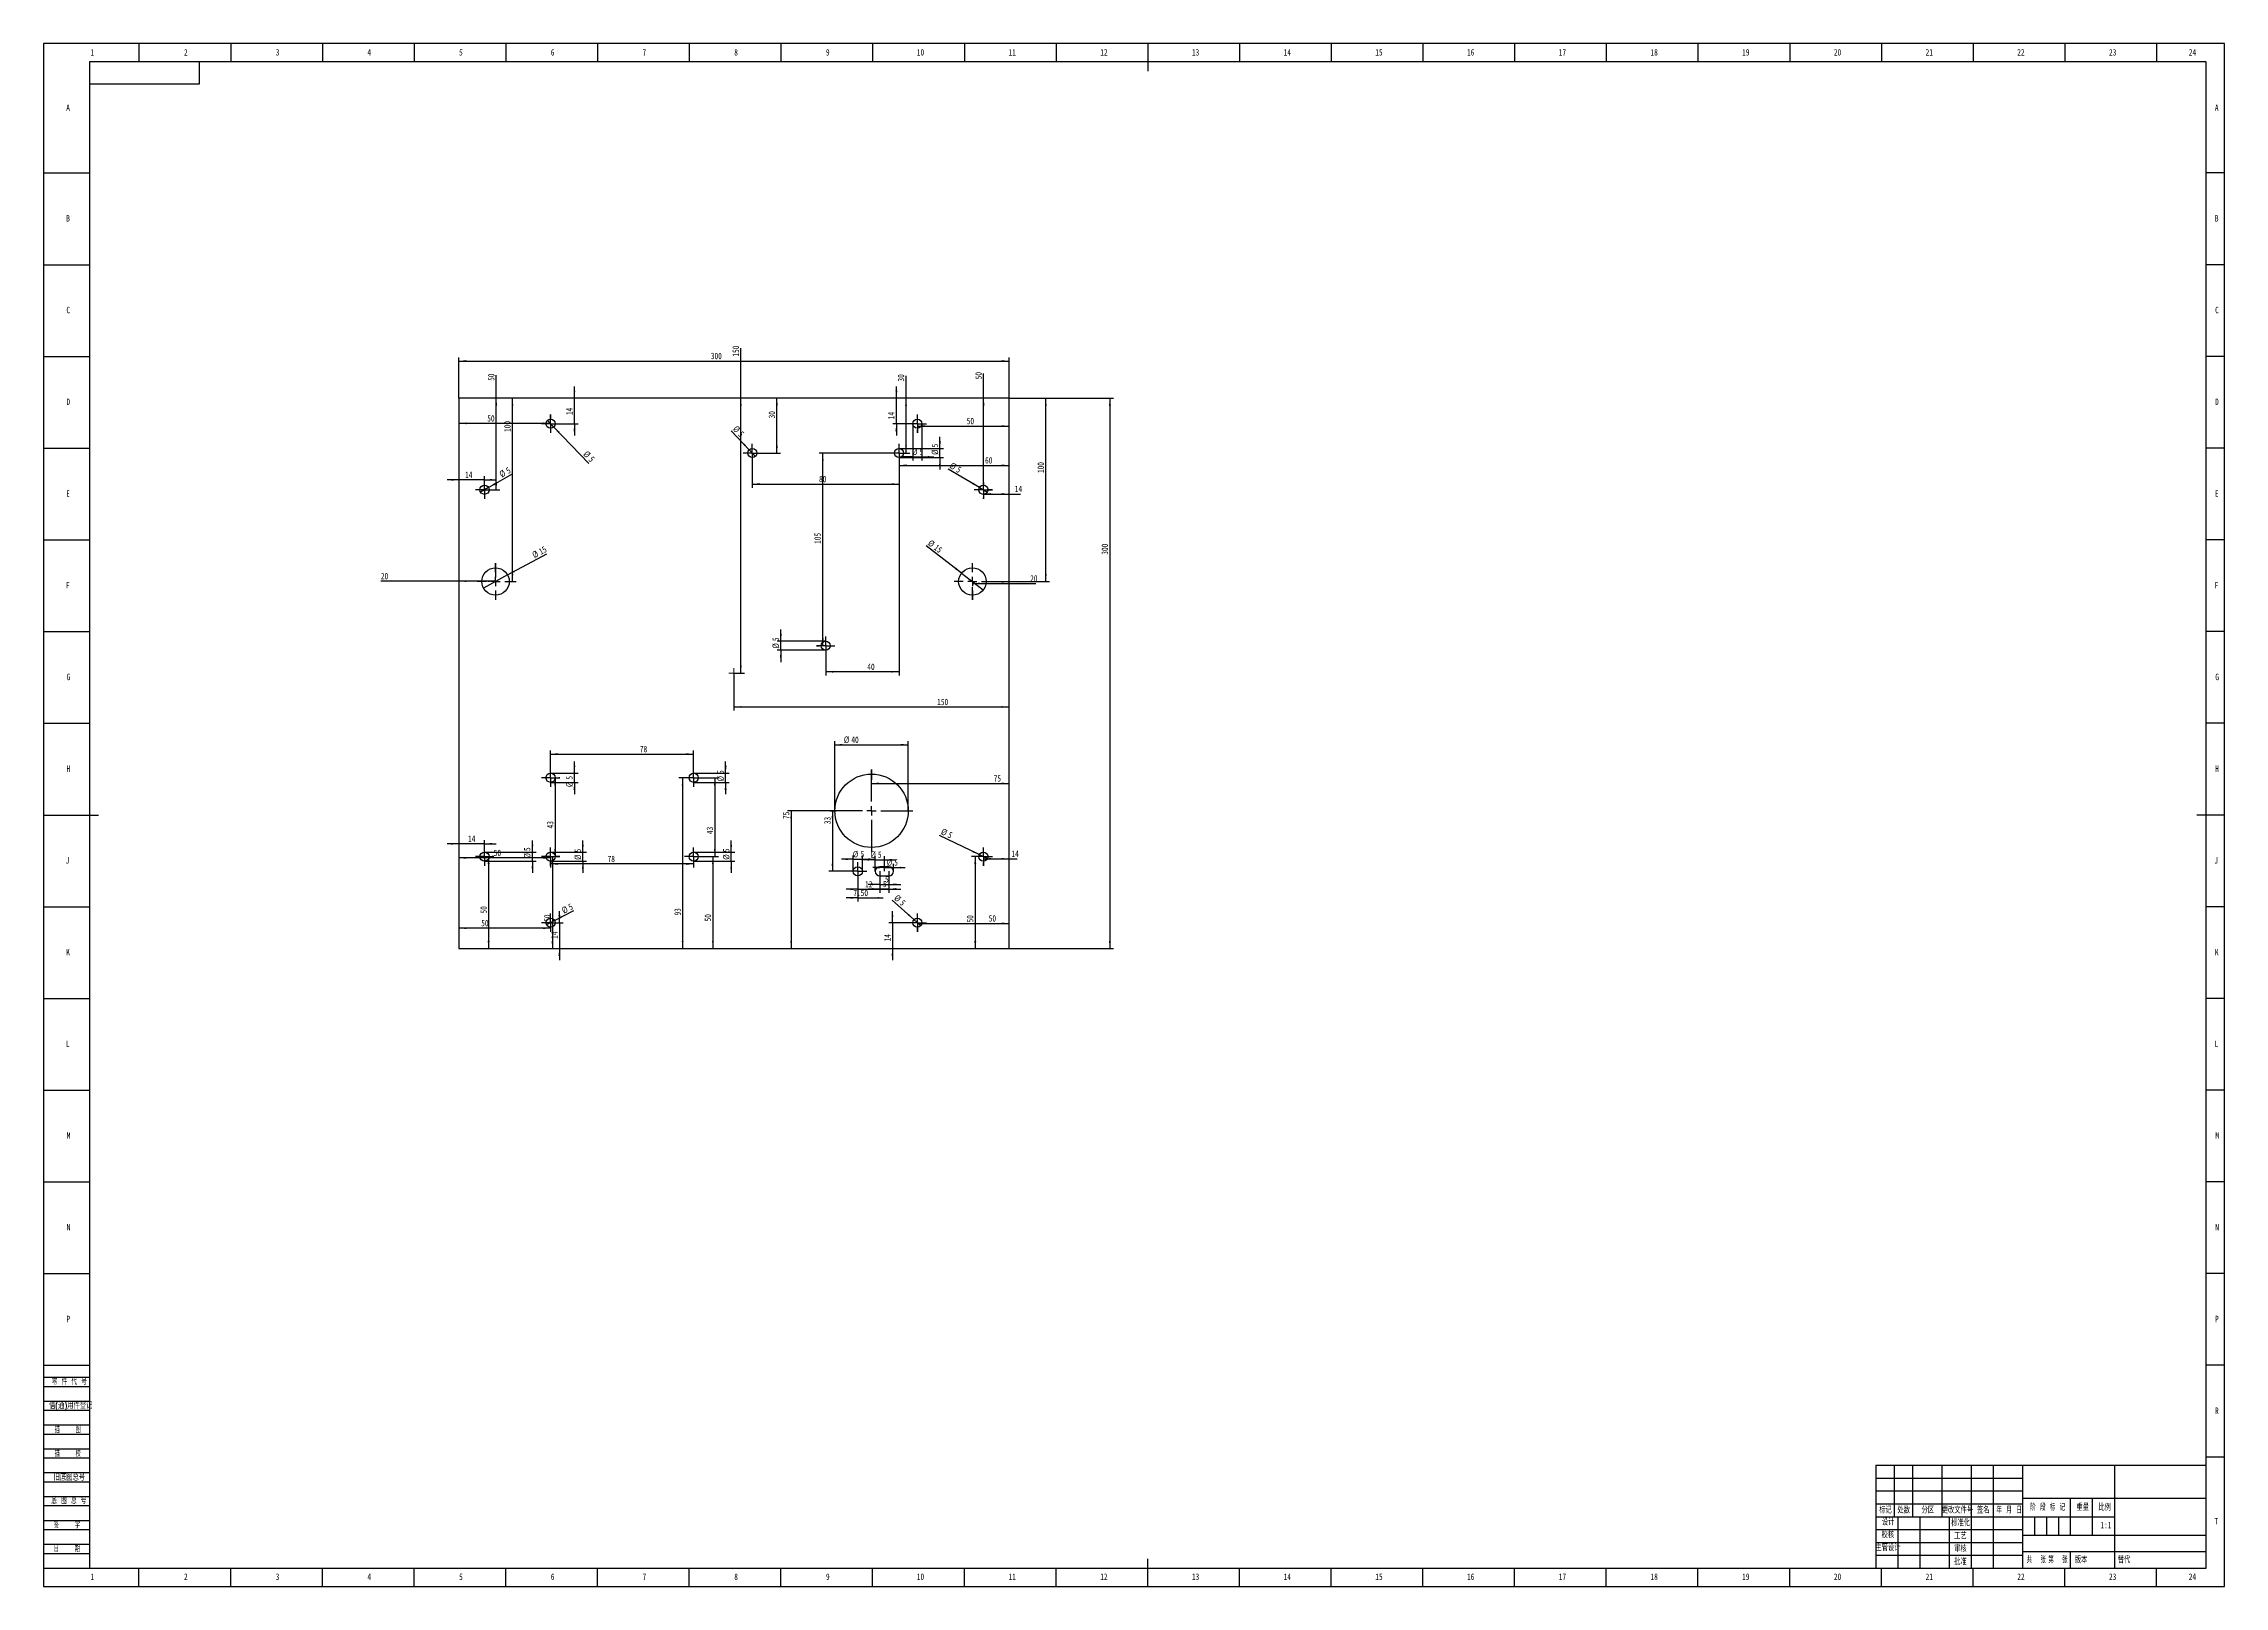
# Model space of a CAD drawing. Header units: millimetres. Extents: x 0 to 1189, y 0 to 841.
import ezdxf

# ---------------------------------------------------------------- set-up
doc = ezdxf.new("R2010")
doc.units = ezdxf.units.MM
doc.linetypes.add('CENTERX2', pattern=[20.32, 12.7, -2.54, 2.54, -2.54])
for name, color, linetype in [('10', 7, 'Continuous'), ('5', 7, 'Continuous'), ('9', 7, 'Continuous'), ('SLD-0', 7, 'Continuous')]:
    doc.layers.add(name, color=color, linetype=linetype)
doc.styles.add('SLDTEXTSTYLE0', font='TXT', dxfattribs={"width": 0.7, "bigfont": 'bigfont'})
doc.styles.add('SLDTEXTSTYLE1', font='TXT', dxfattribs={"width": 0.6, "bigfont": 'bigfont'})
doc.styles.add('SLDTEXTSTYLE2', font='TXT', dxfattribs={"width": 0.614286, "bigfont": 'bigfont'})
doc.styles.add('SLDTEXTSTYLE3', font='TXT', dxfattribs={"width": 0.62, "bigfont": 'bigfont'})
doc.styles.add('SLDTEXTSTYLE4', font='TXT', dxfattribs={"width": 0.566667, "bigfont": 'bigfont'})
doc.styles.add('SLDTEXTSTYLE5', font='TXT', dxfattribs={"width": 0.7})
doc.dimstyles.new('SLDDIMSTYLE0', dxfattribs={"dimtxt": 3.5, "dimasz": 4.08, "dimexe": 0, "dimexo": 0.0625, "dimgap": 0.875, "dimtad": 2, "dimrnd": 1e-09, "dimzin": 12, "dimdsep": 46, "dimtxsty": 'SLDTEXTSTYLE5', "dimsah": 1, "dimcen": 0.09, "dimadec": 0, "dimazin": 3, "dimtfac": 1, "dimtofl": 0, "dimtmove": 0, "dimatfit": 3, "dimfxl": 0, "dimfrac": 2, "dimtolj": 1, "dimtzin": 12, "dimarcsym": 0})
doc.dimstyles.new('SLDDIMSTYLE1', dxfattribs={"dimtxt": 3.5, "dimasz": 4.08, "dimexe": 0, "dimexo": 0.0625, "dimgap": 0.875, "dimtad": 2, "dimrnd": 1e-09, "dimzin": 12, "dimdsep": 46, "dimtxsty": 'SLDTEXTSTYLE5', "dimblk1": 'NONE', "dimsah": 1, "dimcen": 0, "dimadec": 0, "dimazin": 3, "dimtfac": 1, "dimtmove": 0, "dimatfit": 3, "dimldrblk": 'NONE', "dimfxl": 0, "dimfrac": 2, "dimtolj": 1, "dimtzin": 12, "dimarcsym": 0})
doc.dimstyles.new('SLDDIMSTYLE2', dxfattribs={"dimtxt": 3.5, "dimasz": 4.08, "dimexe": 0, "dimexo": 0.0625, "dimgap": 0.875, "dimtad": 2, "dimrnd": 1e-09, "dimzin": 12, "dimdsep": 46, "dimtxsty": 'SLDTEXTSTYLE5', "dimsah": 1, "dimcen": 0.09, "dimadec": 0, "dimazin": 3, "dimtfac": 1, "dimtmove": 0, "dimatfit": 0, "dimfxl": 0, "dimfrac": 2, "dimtolj": 1, "dimtzin": 12, "dimarcsym": 0})
doc.dimstyles.new('SLDDIMSTYLE3', dxfattribs={"dimtxt": 3.5, "dimasz": 4.08, "dimexe": 0, "dimexo": 0.0625, "dimgap": 0.875, "dimtad": 2, "dimrnd": 1e-09, "dimzin": 12, "dimdsep": 46, "dimtxsty": 'SLDTEXTSTYLE5', "dimblk1": 'NONE', "dimsah": 1, "dimcen": 0, "dimadec": 0, "dimazin": 3, "dimtfac": 1, "dimtmove": 0, "dimatfit": 3, "dimldrblk": 'NONE', "dimfxl": 0, "dimfrac": 2, "dimtolj": 1, "dimtzin": 12, "dimarcsym": 0})
doc.dimstyles.new('SLDDIMSTYLE4', dxfattribs={"dimtxt": 3.5, "dimasz": 4.08, "dimexe": 0, "dimexo": 0.0625, "dimgap": 0.875, "dimtad": 2, "dimrnd": 1e-09, "dimzin": 4, "dimdsep": 46, "dimtxsty": 'SLDTEXTSTYLE5', "dimsah": 1, "dimcen": 0.09, "dimadec": 0, "dimazin": 1, "dimtfac": 1, "dimtmove": 0, "dimatfit": 0, "dimfxl": 0, "dimfrac": 2, "dimtolj": 1, "dimtzin": 12, "dimarcsym": 0})

msp = doc.modelspace()

# ---------------------------------------------------------------- texts
at = {"layer": '10', "char_height": 3.5, "attachment_point": 2}
for s, insert, style in [('1', (26.544, 838.015), 'SLDTEXTSTYLE5'), ('2', (77.544, 838.015), 'SLDTEXTSTYLE5'), ('3', (127.544, 838.015), 'SLDTEXTSTYLE5'), ('4', (177.544, 838.015), 'SLDTEXTSTYLE5'), ('5', (227.544, 838.015), 'SLDTEXTSTYLE5'), ('6', (277.547, 838.015), 'SLDTEXTSTYLE5'), ('7', (327.547, 838.015), 'SLDTEXTSTYLE5'), ('8', (377.547, 838.015), 'SLDTEXTSTYLE5'), ('9', (427.547, 838.015), 'SLDTEXTSTYLE5'), ('10', (478.089, 838.015), 'SLDTEXTSTYLE5'), ('11', (528.089, 838.015), 'SLDTEXTSTYLE5'), ('12', (578.089, 838.015), 'SLDTEXTSTYLE5'), ('13', (628.089, 838.015), 'SLDTEXTSTYLE5'), ('14', (678.089, 838.015), 'SLDTEXTSTYLE5'), ('15', (728.089, 838.015), 'SLDTEXTSTYLE5'), ('16', (778.091, 838.015), 'SLDTEXTSTYLE5'), ('17', (828.091, 838.015), 'SLDTEXTSTYLE5'), ('18', (878.091, 838.015), 'SLDTEXTSTYLE5'), ('19', (928.091, 838.015), 'SLDTEXTSTYLE5'), ('20', (978.089, 838.015), 'SLDTEXTSTYLE5'), ('21', (1028.089, 838.015), 'SLDTEXTSTYLE5'), ('22', (1078.089, 838.015), 'SLDTEXTSTYLE5'), ('23', (1128.089, 838.015), 'SLDTEXTSTYLE5'), ('24', (1171.589, 838.015), 'SLDTEXTSTYLE5'), ('A', (13.32, 807.765), 'SLDTEXTSTYLE5'), ('A', (1184.82, 807.765), 'SLDTEXTSTYLE5'), ('B', (13.32, 747.515), 'SLDTEXTSTYLE5'), ('B', (1184.82, 747.515), 'SLDTEXTSTYLE5'), ('C', (13.427, 697.515), 'SLDTEXTSTYLE5'), ('C', (1184.927, 697.515), 'SLDTEXTSTYLE5'), ('D', (13.43, 647.515), 'SLDTEXTSTYLE5'), ('D', (1184.93, 647.515), 'SLDTEXTSTYLE5'), ('E', (13.318, 597.515), 'SLDTEXTSTYLE5'), ('E', (1184.818, 597.515), 'SLDTEXTSTYLE5'), ('F', (13.224, 547.515), 'SLDTEXTSTYLE5'), ('F', (1184.724, 547.515), 'SLDTEXTSTYLE5'), ('G', (13.539, 497.515), 'SLDTEXTSTYLE5'), ('G', (1185.039, 497.515), 'SLDTEXTSTYLE5'), ('H', (13.43, 447.515), 'SLDTEXTSTYLE5'), ('H', (1184.93, 447.515), 'SLDTEXTSTYLE5'), ('J', (13.015, 397.515), 'SLDTEXTSTYLE5'), ('J', (1184.515, 397.515), 'SLDTEXTSTYLE5'), ('K', (13.32, 347.515), 'SLDTEXTSTYLE5'), ('K', (1184.82, 347.515), 'SLDTEXTSTYLE5'), ('L', (13.181, 297.515), 'SLDTEXTSTYLE5'), ('L', (1184.681, 297.515), 'SLDTEXTSTYLE5'), ('M', (13.597, 247.515), 'SLDTEXTSTYLE5'), ('M', (1185.097, 247.515), 'SLDTEXTSTYLE5'), ('N', (13.549, 197.515), 'SLDTEXTSTYLE5'), ('N', (1185.049, 197.515), 'SLDTEXTSTYLE5'), ('P', (13.444, 147.515), 'SLDTEXTSTYLE5'), ('P', (1184.944, 147.515), 'SLDTEXTSTYLE5'), ('R', (1184.93, 97.515), 'SLDTEXTSTYLE5'), ('T', (1184.656, 37.265), 'SLDTEXTSTYLE5'), ('校核', (1005.494, 29.857), 'SLDTEXTSTYLE0'), ('主管设计', (1005.562, 22.83), 'SLDTEXTSTYLE0'), ('1', (26.544, 7.015), 'SLDTEXTSTYLE5'), ('2', (77.544, 7.015), 'SLDTEXTSTYLE5'), ('3', (127.544, 7.015), 'SLDTEXTSTYLE5'), ('4', (177.544, 7.015), 'SLDTEXTSTYLE5'), ('5', (227.544, 7.015), 'SLDTEXTSTYLE5'), ('6', (277.547, 7.015), 'SLDTEXTSTYLE5'), ('7', (327.547, 7.015), 'SLDTEXTSTYLE5'), ('8', (377.547, 7.015), 'SLDTEXTSTYLE5'), ('9', (427.547, 7.015), 'SLDTEXTSTYLE5'), ('10', (478.089, 7.015), 'SLDTEXTSTYLE5'), ('11', (528.089, 7.015), 'SLDTEXTSTYLE5'), ('12', (578.089, 7.015), 'SLDTEXTSTYLE5'), ('13', (628.089, 7.015), 'SLDTEXTSTYLE5'), ('14', (678.089, 7.015), 'SLDTEXTSTYLE5'), ('15', (728.089, 7.015), 'SLDTEXTSTYLE5'), ('16', (778.091, 7.015), 'SLDTEXTSTYLE5'), ('17', (828.091, 7.015), 'SLDTEXTSTYLE5'), ('18', (878.091, 7.015), 'SLDTEXTSTYLE5'), ('19', (928.091, 7.015), 'SLDTEXTSTYLE5'), ('20', (978.089, 7.015), 'SLDTEXTSTYLE5'), ('21', (1028.089, 7.015), 'SLDTEXTSTYLE5'), ('22', (1078.089, 7.015), 'SLDTEXTSTYLE5'), ('23', (1128.089, 7.015), 'SLDTEXTSTYLE5'), ('24', (1171.589, 7.015), 'SLDTEXTSTYLE5')]:
    msp.add_mtext(s, dxfattribs=dict(at, insert=insert, style=style))
at = {"layer": '10', "color": 7, "insert": (1110.844, 16.188), "char_height": 3.5, "attachment_point": 2, "style": 'SLDTEXTSTYLE0'}
msp.add_mtext('版本', dxfattribs=at)
at = {"layer": '9', "color": 7, "char_height": 3.5}
for s, insert, attachment_point, style in [('零 件 代 号', (4.482, 113.36), 1, 'SLDTEXTSTYLE2'), ('借(通)用件登记', (2.933, 100.276), 1, 'SLDTEXTSTYLE0'), ('描    图', (13.129, 87.176), 2, 'SLDTEXTSTYLE4'), ('描    校', (13.129, 74.137), 2, 'SLDTEXTSTYLE4'), ('旧底图总号', (5.459, 61.201), 1, 'SLDTEXTSTYLE0'), ('底 图 总 号', (4.212, 48.433), 1, 'SLDTEXTSTYLE2'), ('标记', (1004.245, 43.306), 2, 'SLDTEXTSTYLE0'), ('设计', (1005.645, 36.767), 2, 'SLDTEXTSTYLE0'), ('处数', (1014.171, 43.306), 2, 'SLDTEXTSTYLE0'), ('分区', (1027.308, 43.306), 2, 'SLDTEXTSTYLE0'), ('更改文件号', (1043.482, 43.306), 2, 'SLDTEXTSTYLE0'), ('标准化', (1045.185, 36.358), 2, 'SLDTEXTSTYLE0'), ('签名', (1057.537, 43.306), 2, 'SLDTEXTSTYLE0'), ('年 月 日', (1071.61, 43.306), 2, 'SLDTEXTSTYLE3'), ('阶 段 标 记', (1092.651, 44.81), 2, 'SLDTEXTSTYLE2'), ('重量', (1111.794, 44.81), 2, 'SLDTEXTSTYLE0'), ('比例', (1123.679, 44.81), 2, 'SLDTEXTSTYLE0'), ('签    字', (12.691, 35.193), 2, 'SLDTEXTSTYLE4'), ('工艺', (1045.075, 29.23), 2, 'SLDTEXTSTYLE0'), ('日    期', (12.691, 22.233), 2, 'SLDTEXTSTYLE4'), ('批准', (1045.075, 15.216), 2, 'SLDTEXTSTYLE0'), ('审核', (1045.075, 22.249), 2, 'SLDTEXTSTYLE0'), ('共  张', (1086.383, 16.188), 2, 'SLDTEXTSTYLE1'), ('第  张', (1098.274, 16.188), 2, 'SLDTEXTSTYLE1')]:
    msp.add_mtext(s, dxfattribs=dict(at, insert=insert, attachment_point=attachment_point, style=style))
at = {"layer": 'SLD-0', "char_height": 3.5}
for s, insert, attachment_point, style in [('1:1', (1124.437, 35.158), 2, 'SLDTEXTSTYLE5'), ('替代', (1130.851, 16.188), 1, 'SLDTEXTSTYLE0')]:
    msp.add_mtext(s, dxfattribs=dict(at, insert=insert, attachment_point=attachment_point, style=style))

# ---------------------------------------------------------------- blocks, each defined once
blk = doc.blocks.new('_D')
at = {"layer": '10'}
for p, q in [((226.4, 647.8), (226.4, 669.9)), ((226.4, 667.9), (526.4, 667.9)), ((526.4, 647.8), (526.4, 669.9))]:
    blk.add_line(p, q, dxfattribs=at)
for points in [[(226.4, 667.9), (230.5, 667.4), (230.5, 668.5)], [(526.4, 667.9), (522.3, 668.5), (522.3, 667.4)]]:
    blk.add_solid(points, dxfattribs=at)
at = {"layer": '10', "insert": (363.8, 672.5), "char_height": 3.5, "attachment_point": 1, "style": 'SLDTEXTSTYLE5'}
blk.add_mtext('300', dxfattribs=at)
blk = doc.blocks.new('_D_1')
at = {"layer": '10'}
for p, q in [((526.4, 647.8), (583.4, 647.8)), ((581.4, 647.8), (581.4, 347.8)), ((526.4, 347.8), (583.4, 347.8))]:
    blk.add_line(p, q, dxfattribs=at)
for points in [[(581.4, 647.8), (580.8, 643.7), (581.9, 643.7)], [(581.4, 347.8), (581.9, 351.9), (580.8, 351.9)]]:
    blk.add_solid(points, dxfattribs=at)
at = {"layer": '10', "insert": (576.8, 562.4), "char_height": 3.5, "attachment_point": 1, "rotation": 90, "style": 'SLDTEXTSTYLE5'}
blk.add_mtext('300', dxfattribs=at)
blk = doc.blocks.new('_D_2')
at = {"layer": '10'}
for p, q in [((380.1, 647.8), (380.1, 675)), ((380.1, 497.8), (380.1, 647.8)), ((376.4, 497.8), (382.1, 497.8))]:
    blk.add_line(p, q, dxfattribs=at)
for points in [[(380.1, 647.8), (379.6, 643.7), (380.6, 643.7)], [(380.1, 497.8), (380.6, 501.9), (379.6, 501.9)]]:
    blk.add_solid(points, dxfattribs=at)
at = {"layer": '10', "insert": (375.6, 670.4), "char_height": 3.5, "attachment_point": 1, "rotation": 90, "style": 'SLDTEXTSTYLE5'}
blk.add_mtext('150', dxfattribs=at)
blk = doc.blocks.new('_D_3')
at = {"layer": '10'}
for p, q in [((376.4, 497.8), (376.4, 477.4)), ((376.4, 479.4), (526.4, 479.4))]:
    blk.add_line(p, q, dxfattribs=at)
for points in [[(376.4, 479.4), (380.5, 478.9), (380.5, 479.9)], [(526.4, 479.4), (522.3, 479.9), (522.3, 478.9)]]:
    blk.add_solid(points, dxfattribs=at)
at = {"layer": '10', "insert": (487.2, 483.9), "char_height": 3.5, "attachment_point": 1, "style": 'SLDTEXTSTYLE5'}
blk.add_mtext('150', dxfattribs=at)
blk = doc.blocks.new('_D_4')
at = {"layer": '10'}
for q in [(238.2, 596.5), (255.2, 606.3)]:
    blk.add_line((242.6, 599), q, dxfattribs=at)
blk.add_solid([(242.6, 599), (246.4, 600.6), (245.9, 601.5)], dxfattribs=at)
at = {"layer": '10', "char_height": 3.5, "attachment_point": 1, "rotation": 29.876, "style": 'SLDTEXTSTYLE5'}
for s, insert in [('%%c', (248, 607.4)), ('5', (251.6, 609.4))]:
    blk.add_mtext(s, dxfattribs=dict(at, insert=insert))
blk = doc.blocks.new('_None')
blk = doc.blocks.new('_D_5')
at = {"layer": '10'}
for q in [(493.2, 609), (514.6, 596.5)]:
    blk.add_line((510.2, 599.1), q, dxfattribs=at)
blk.add_solid([(510.2, 599.1), (507, 601.6), (506.5, 600.7)], dxfattribs=at)
at = {"layer": '10', "char_height": 3.5, "attachment_point": 1, "rotation": 329.6888, "style": 'SLDTEXTSTYLE5'}
for s, insert in [('%%c', (495.4, 612.9)), ('5', (499, 610.8))]:
    blk.add_mtext(s, dxfattribs=dict(at, insert=insert))
blk = doc.blocks.new('_D_6')
at = {"layer": '10'}
for p, q in [((266.5, 400.3), (266.5, 406.6)), ((240.4, 400.3), (268.5, 400.3)), ((240.4, 395.3), (268.5, 395.3)), ((266.5, 395.3), (266.5, 400.3)), ((266.5, 395.3), (266.5, 388.9))]:
    blk.add_line(p, q, dxfattribs=at)
for points in [[(266.5, 400.3), (267, 404.4), (266, 404.4)], [(266.5, 395.3), (266, 391.2), (267, 391.2)]]:
    blk.add_solid(points, dxfattribs=at)
at = {"layer": '10', "char_height": 3.5, "attachment_point": 1, "rotation": 90, "style": 'SLDTEXTSTYLE5'}
for s, insert in [('%%c', (261.9, 396.8)), ('5', (261.9, 400.9))]:
    blk.add_mtext(s, dxfattribs=dict(at, insert=insert))
blk = doc.blocks.new('_D_7')
at = {"layer": '10'}
for q in [(488.4, 409.3), (514.7, 396.7)]:
    blk.add_line((510.1, 398.9), q, dxfattribs=at)
blk.add_solid([(510.1, 398.9), (506.7, 401.1), (506.3, 400.2)], dxfattribs=at)
at = {"layer": '10', "char_height": 3.5, "attachment_point": 1, "rotation": 334.3134, "style": 'SLDTEXTSTYLE5'}
for s, insert in [('%%c', (490.4, 413.4)), ('5', (494.1, 411.6))]:
    blk.add_mtext(s, dxfattribs=dict(at, insert=insert))
blk = doc.blocks.new('_D_8')
at = {"layer": '10'}
for p, q in [((226.4, 404.8), (220.1, 404.8)), ((240.4, 404.8), (226.4, 404.8)), ((240.4, 402.8), (240.4, 406.8)), ((240.4, 404.8), (246.8, 404.8))]:
    blk.add_line(p, q, dxfattribs=at)
for points in [[(226.4, 404.8), (222.3, 405.3), (222.3, 404.3)], [(240.4, 404.8), (244.5, 404.3), (244.5, 405.3)]]:
    blk.add_solid(points, dxfattribs=at)
at = {"layer": '10', "insert": (231.4, 409.3), "char_height": 3.5, "attachment_point": 1, "style": 'SLDTEXTSTYLE5'}
blk.add_mtext('14', dxfattribs=at)
blk = doc.blocks.new('_D_9')
at = {"layer": '10'}
for p, q in [((242.6, 397.8), (242.6, 347.8)), ((245.4, 397.8), (244.6, 397.8))]:
    blk.add_line(p, q, dxfattribs=at)
for points in [[(242.6, 397.8), (242.1, 393.7), (243.2, 393.7)], [(242.6, 347.8), (243.2, 351.9), (242.1, 351.9)]]:
    blk.add_solid(points, dxfattribs=at)
at = {"layer": '10', "insert": (238.1, 366.8), "char_height": 3.5, "attachment_point": 1, "rotation": 90, "style": 'SLDTEXTSTYLE5'}
blk.add_mtext('50', dxfattribs=at)
blk = doc.blocks.new('_D_10')
at = {"layer": '10'}
for p, q in [((226.4, 603.2), (220.1, 603.2)), ((240.4, 603.2), (226.4, 603.2)), ((240.4, 602.8), (240.4, 605.2)), ((240.4, 603.2), (246.8, 603.2))]:
    blk.add_line(p, q, dxfattribs=at)
for points in [[(226.4, 603.2), (222.3, 603.7), (222.3, 602.7)], [(240.4, 603.2), (244.5, 602.7), (244.5, 603.7)]]:
    blk.add_solid(points, dxfattribs=at)
at = {"layer": '10', "insert": (229.8, 607.7), "char_height": 3.5, "attachment_point": 1, "style": 'SLDTEXTSTYLE5'}
blk.add_mtext('14', dxfattribs=at)
blk = doc.blocks.new('_D_11')
at = {"layer": '10'}
for p, q in [((512.4, 595.4), (526.4, 595.4)), ((526.4, 595.4), (532.6, 595.4)), ((512.4, 592.8), (512.4, 593.4))]:
    blk.add_line(p, q, dxfattribs=at)
for points in [[(512.4, 595.4), (516.5, 594.9), (516.5, 596)], [(526.4, 595.4), (522.3, 596), (522.3, 594.9)]]:
    blk.add_solid(points, dxfattribs=at)
at = {"layer": '10', "insert": (529.5, 600), "char_height": 3.5, "attachment_point": 1, "style": 'SLDTEXTSTYLE5'}
blk.add_mtext('14', dxfattribs=at)
blk = doc.blocks.new('_D_12')
at = {"layer": '10'}
for p, q in [((246.8, 647.8), (246.8, 660.3)), ((246.8, 597.8), (246.8, 647.8)), ((245.4, 597.8), (248.8, 597.8))]:
    blk.add_line(p, q, dxfattribs=at)
for points in [[(246.8, 647.8), (246.3, 643.7), (247.3, 643.7)], [(246.8, 597.8), (247.3, 601.9), (246.3, 601.9)]]:
    blk.add_solid(points, dxfattribs=at)
at = {"layer": '10', "insert": (242.3, 657.2), "char_height": 3.5, "attachment_point": 1, "rotation": 90, "style": 'SLDTEXTSTYLE5'}
blk.add_mtext('50', dxfattribs=at)
blk = doc.blocks.new('_D_13')
at = {"layer": '10'}
for p, q in [((512.5, 647.8), (512.5, 661.1)), ((512.5, 597.8), (512.5, 647.8)), ((517.4, 597.8), (514.5, 597.8))]:
    blk.add_line(p, q, dxfattribs=at)
for points in [[(512.5, 647.8), (512, 643.7), (513, 643.7)], [(512.5, 597.8), (513, 601.9), (512, 601.9)]]:
    blk.add_solid(points, dxfattribs=at)
at = {"layer": '10', "insert": (508, 658), "char_height": 3.5, "attachment_point": 1, "rotation": 90, "style": 'SLDTEXTSTYLE5'}
blk.add_mtext('50', dxfattribs=at)
blk = doc.blocks.new('_D_14')
at = {"layer": '10'}
for p, q in [((512.4, 396.6), (526.4, 396.6)), ((512.4, 392.8), (512.4, 394.6)), ((526.4, 396.6), (530.8, 396.6))]:
    blk.add_line(p, q, dxfattribs=at)
for points in [[(512.4, 396.6), (516.5, 396.1), (516.5, 397.1)], [(526.4, 396.6), (522.3, 397.1), (522.3, 396.1)]]:
    blk.add_solid(points, dxfattribs=at)
at = {"layer": '10', "insert": (527.7, 401.1), "char_height": 3.5, "attachment_point": 1, "style": 'SLDTEXTSTYLE5'}
blk.add_mtext('14', dxfattribs=at)
blk = doc.blocks.new('_D_15')
at = {"layer": '10'}
for p, q in [((507.4, 397.8), (505.9, 397.8)), ((507.9, 397.8), (507.9, 347.8))]:
    blk.add_line(p, q, dxfattribs=at)
for points in [[(507.9, 397.8), (507.4, 393.7), (508.5, 393.7)], [(507.9, 347.8), (508.5, 351.9), (507.4, 351.9)]]:
    blk.add_solid(points, dxfattribs=at)
at = {"layer": '10', "insert": (503.4, 361.9), "char_height": 3.5, "attachment_point": 1, "rotation": 90, "style": 'SLDTEXTSTYLE5'}
blk.add_mtext('50', dxfattribs=at)
blk = doc.blocks.new('_D_16')
at = {"layer": '10'}
for q in [(274.7, 635.6), (297.2, 612.2)]:
    blk.add_line((278.1, 632), q, dxfattribs=at)
blk.add_solid([(278.1, 632), (280.6, 628.7), (281.3, 629.4)], dxfattribs=at)
at = {"layer": '10', "char_height": 3.5, "attachment_point": 1, "rotation": 313.8794, "style": 'SLDTEXTSTYLE5'}
for s, insert in [('%%c', (296.5, 619.4)), ('5', (299.4, 616.4))]:
    blk.add_mtext(s, dxfattribs=dict(at, insert=insert))
blk = doc.blocks.new('_D_17')
at = {"layer": '10'}
for p, q in [((289.4, 647.8), (289.4, 654.1)), ((289.4, 633.8), (289.4, 647.8)), ((281.4, 633.8), (291.4, 633.8)), ((289.4, 633.8), (289.4, 627.4))]:
    blk.add_line(p, q, dxfattribs=at)
for points in [[(289.4, 647.8), (289.9, 651.9), (288.9, 651.9)], [(289.4, 633.8), (288.9, 629.7), (289.9, 629.7)]]:
    blk.add_solid(points, dxfattribs=at)
at = {"layer": '10', "insert": (284.9, 638.5), "char_height": 3.5, "attachment_point": 1, "rotation": 90, "style": 'SLDTEXTSTYLE5'}
blk.add_mtext('14', dxfattribs=at)
blk = doc.blocks.new('_D_18')
at = {"layer": '10'}
for p, q in [((276.4, 634), (226.4, 634)), ((276.4, 638.8), (276.4, 636))]:
    blk.add_line(p, q, dxfattribs=at)
for points in [[(226.4, 634), (230.5, 633.5), (230.5, 634.5)], [(276.4, 634), (272.3, 634.5), (272.3, 633.5)]]:
    blk.add_solid(points, dxfattribs=at)
at = {"layer": '10', "insert": (241.9, 638.5), "char_height": 3.5, "attachment_point": 1, "style": 'SLDTEXTSTYLE5'}
blk.add_mtext('50', dxfattribs=at)
blk = doc.blocks.new('_D_19')
at = {"layer": '10'}
for p, q in [((473.9, 633.8), (473.9, 613.7)), ((478.9, 633.8), (478.9, 613.7)), ((473.9, 615.7), (467.6, 615.7)), ((473.9, 615.7), (478.9, 615.7)), ((478.9, 615.7), (485.3, 615.7))]:
    blk.add_line(p, q, dxfattribs=at)
for points in [[(473.9, 615.7), (469.8, 616.2), (469.8, 615.2)], [(478.9, 615.7), (483, 615.2), (483, 616.2)]]:
    blk.add_solid(points, dxfattribs=at)
at = {"layer": '10', "char_height": 3.5, "attachment_point": 1, "style": 'SLDTEXTSTYLE5'}
for s, insert in [('%%c', (473.5, 620.3)), ('5', (477.6, 620.2))]:
    blk.add_mtext(s, dxfattribs=dict(at, insert=insert))
blk = doc.blocks.new('_D_20')
at = {"layer": '10'}
for p, q in [((465, 647.8), (465, 654.1)), ((465, 633.8), (465, 647.8)), ((471.4, 633.8), (463, 633.8)), ((465, 633.8), (465, 627.4))]:
    blk.add_line(p, q, dxfattribs=at)
for points in [[(465, 647.8), (465.5, 651.9), (464.4, 651.9)], [(465, 633.8), (464.4, 629.7), (465.5, 629.7)]]:
    blk.add_solid(points, dxfattribs=at)
at = {"layer": '10', "insert": (460.4, 636.2), "char_height": 3.5, "attachment_point": 1, "rotation": 90, "style": 'SLDTEXTSTYLE5'}
blk.add_mtext('14', dxfattribs=at)
blk = doc.blocks.new('_D_21')
at = {"layer": '10'}
for p, q in [((476.4, 632.5), (526.4, 632.5)), ((476.4, 628.8), (476.4, 630.5))]:
    blk.add_line(p, q, dxfattribs=at)
for points in [[(476.4, 632.5), (480.5, 632), (480.5, 633)], [(526.4, 632.5), (522.3, 633), (522.3, 632)]]:
    blk.add_solid(points, dxfattribs=at)
at = {"layer": '10', "insert": (503.3, 637), "char_height": 3.5, "attachment_point": 1, "style": 'SLDTEXTSTYLE5'}
blk.add_mtext('50', dxfattribs=at)
blk = doc.blocks.new('_D_22')
at = {"layer": '10'}
for q in [(274.2, 360.6), (289, 368.4)]:
    blk.add_line((278.6, 363), q, dxfattribs=at)
blk.add_solid([(278.6, 363), (282.5, 364.4), (282, 365.3)], dxfattribs=at)
at = {"layer": '10', "char_height": 3.5, "attachment_point": 1, "rotation": 27.5624, "style": 'SLDTEXTSTYLE5'}
for s, insert in [('%%c', (282, 369.7)), ('5', (285.6, 371.6))]:
    blk.add_mtext(s, dxfattribs=dict(at, insert=insert))
blk = doc.blocks.new('_D_23')
at = {"layer": '10'}
for p, q in [((281.2, 361.8), (281.2, 368.1)), ((281.2, 361.8), (281.2, 347.8)), ((281.4, 361.8), (283.2, 361.8)), ((281.2, 347.8), (281.2, 341.4))]:
    blk.add_line(p, q, dxfattribs=at)
for points in [[(281.2, 361.8), (281.7, 365.9), (280.7, 365.9)], [(281.2, 347.8), (280.7, 343.7), (281.7, 343.7)]]:
    blk.add_solid(points, dxfattribs=at)
at = {"layer": '10', "insert": (276.7, 353), "char_height": 3.5, "attachment_point": 1, "rotation": 90, "style": 'SLDTEXTSTYLE5'}
blk.add_mtext('14', dxfattribs=at)
blk = doc.blocks.new('_D_24')
at = {"layer": '10'}
for p, q in [((276.4, 358.8), (226.4, 358.8)), ((276.4, 356.8), (276.4, 356.8))]:
    blk.add_line(p, q, dxfattribs=at)
for points in [[(226.4, 358.8), (230.5, 358.3), (230.5, 359.3)], [(276.4, 358.8), (272.3, 359.3), (272.3, 358.3)]]:
    blk.add_solid(points, dxfattribs=at)
at = {"layer": '10', "insert": (238.6, 363.3), "char_height": 3.5, "attachment_point": 1, "style": 'SLDTEXTSTYLE5'}
blk.add_mtext('50', dxfattribs=at)
blk = doc.blocks.new('_D_25')
at = {"layer": '10'}
for q in [(462.7, 374), (478.3, 360.1)]:
    blk.add_line((474.5, 363.5), q, dxfattribs=at)
blk.add_solid([(474.5, 363.5), (471.8, 366.6), (471.2, 365.8)], dxfattribs=at)
at = {"layer": '10', "char_height": 3.5, "attachment_point": 1, "rotation": 318.2169, "style": 'SLDTEXTSTYLE5'}
for s, insert in [('%%c', (465.7, 377.4)), ('5', (468.8, 374.6))]:
    blk.add_mtext(s, dxfattribs=dict(at, insert=insert))
blk = doc.blocks.new('_D_26')
at = {"layer": '10'}
for p, q in [((471.4, 361.8), (460.8, 361.8)), ((462.8, 361.8), (462.8, 368.1)), ((462.8, 361.8), (462.8, 347.8)), ((462.8, 347.8), (462.8, 341.4))]:
    blk.add_line(p, q, dxfattribs=at)
for points in [[(462.8, 361.8), (463.3, 365.9), (462.3, 365.9)], [(462.8, 347.8), (462.3, 343.7), (463.3, 343.7)]]:
    blk.add_solid(points, dxfattribs=at)
at = {"layer": '10', "insert": (458.3, 351.6), "char_height": 3.5, "attachment_point": 1, "rotation": 90, "style": 'SLDTEXTSTYLE5'}
blk.add_mtext('14', dxfattribs=at)
blk = doc.blocks.new('_D_27')
at = {"layer": '10'}
for p, q in [((476.4, 361.4), (526.4, 361.4)), ((476.4, 356.8), (476.4, 359.4))]:
    blk.add_line(p, q, dxfattribs=at)
for points in [[(476.4, 361.4), (480.5, 360.9), (480.5, 361.9)], [(526.4, 361.4), (522.3, 361.9), (522.3, 360.9)]]:
    blk.add_solid(points, dxfattribs=at)
at = {"layer": '10', "insert": (515.3, 365.9), "char_height": 3.5, "attachment_point": 1, "style": 'SLDTEXTSTYLE5'}
blk.add_mtext('50', dxfattribs=at)
blk = doc.blocks.new('_D_28')
at = {"layer": '10'}
for q in [(274.4, 562.9), (239.8, 544.2)]:
    blk.add_line((253, 551.4), q, dxfattribs=at)
blk.add_solid([(253, 551.4), (256.8, 552.9), (256.3, 553.7)], dxfattribs=at)
at = {"layer": '10', "char_height": 3.5, "attachment_point": 1, "rotation": 28.4037, "style": 'SLDTEXTSTYLE5'}
for s, insert in [('%%c', (265.9, 563.5)), ('15', (269.5, 565.4))]:
    blk.add_mtext(s, dxfattribs=dict(at, insert=insert))
blk = doc.blocks.new('_D_29')
at = {"layer": '10'}
for q in [(481.2, 567.3), (512.3, 543.2)]:
    blk.add_line((500.5, 552.4), q, dxfattribs=at)
blk.add_solid([(500.5, 552.4), (497.5, 555.3), (496.9, 554.5)], dxfattribs=at)
at = {"layer": '10', "char_height": 3.5, "attachment_point": 1, "rotation": 322.316, "style": 'SLDTEXTSTYLE5'}
for s, insert in [('%%c', (483.9, 570.8)), ('15', (487.2, 568.3))]:
    blk.add_mtext(s, dxfattribs=dict(at, insert=insert))
blk = doc.blocks.new('_D_30')
at = {"layer": '10'}
for p, q in [((255.6, 547.8), (255.6, 647.8)), ((256.4, 547.8), (257.6, 547.8))]:
    blk.add_line(p, q, dxfattribs=at)
for points in [[(255.6, 647.8), (255.1, 643.7), (256.1, 643.7)], [(255.6, 547.8), (256.1, 551.9), (255.1, 551.9)]]:
    blk.add_solid(points, dxfattribs=at)
at = {"layer": '10', "insert": (251.1, 629.3), "char_height": 3.5, "attachment_point": 1, "rotation": 90, "style": 'SLDTEXTSTYLE5'}
blk.add_mtext('100', dxfattribs=at)
blk = doc.blocks.new('_D_31')
at = {"layer": '10'}
for p, q in [((226.4, 548), (183.9, 548)), ((246.4, 548), (226.4, 548)), ((246.4, 557.8), (246.4, 550))]:
    blk.add_line(p, q, dxfattribs=at)
for points in [[(226.4, 548), (230.5, 547.5), (230.5, 548.5)], [(246.4, 548), (242.3, 548.5), (242.3, 547.5)]]:
    blk.add_solid(points, dxfattribs=at)
at = {"layer": '10', "insert": (183.9, 552.5), "char_height": 3.5, "attachment_point": 1, "style": 'SLDTEXTSTYLE5'}
blk.add_mtext('20', dxfattribs=at)
blk = doc.blocks.new('_D_32')
at = {"layer": '10'}
for p, q in [((506.4, 546.7), (526.4, 546.7)), ((506.4, 537.8), (506.4, 544.7)), ((526.4, 546.7), (541, 546.7))]:
    blk.add_line(p, q, dxfattribs=at)
for points in [[(506.4, 546.7), (510.5, 546.2), (510.5, 547.2)], [(526.4, 546.7), (522.3, 547.2), (522.3, 546.2)]]:
    blk.add_solid(points, dxfattribs=at)
at = {"layer": '10', "insert": (537.9, 551.2), "char_height": 3.5, "attachment_point": 1, "style": 'SLDTEXTSTYLE5'}
blk.add_mtext('20', dxfattribs=at)
blk = doc.blocks.new('_D_33')
at = {"layer": '10'}
for p, q in [((526.4, 647.8), (548.4, 647.8)), ((546.4, 547.8), (546.4, 647.8)), ((516.4, 547.8), (548.4, 547.8))]:
    blk.add_line(p, q, dxfattribs=at)
for points in [[(546.4, 647.8), (545.9, 643.7), (546.9, 643.7)], [(546.4, 547.8), (546.9, 551.9), (545.9, 551.9)]]:
    blk.add_solid(points, dxfattribs=at)
at = {"layer": '10', "insert": (541.9, 606.9), "char_height": 3.5, "attachment_point": 1, "rotation": 90, "style": 'SLDTEXTSTYLE5'}
blk.add_mtext('100', dxfattribs=at)
blk = doc.blocks.new('_D_34')
at = {"layer": '10'}
for p, q in [((451.4, 445.3), (451.4, 439.7)), ((451.4, 437.7), (526.4, 437.7))]:
    blk.add_line(p, q, dxfattribs=at)
for points in [[(451.4, 437.7), (455.5, 437.2), (455.5, 438.2)], [(526.4, 437.7), (522.3, 438.2), (522.3, 437.2)]]:
    blk.add_solid(points, dxfattribs=at)
at = {"layer": '10', "insert": (518, 442.2), "char_height": 3.5, "attachment_point": 1, "style": 'SLDTEXTSTYLE5'}
blk.add_mtext('75', dxfattribs=at)
blk = doc.blocks.new('_D_35')
at = {"layer": '10'}
for p, q in [((428.9, 422.8), (405.6, 422.8)), ((407.6, 422.8), (407.6, 347.8))]:
    blk.add_line(p, q, dxfattribs=at)
for points in [[(407.6, 422.8), (407.1, 418.7), (408.1, 418.7)], [(407.6, 347.8), (408.1, 351.9), (407.1, 351.9)]]:
    blk.add_solid(points, dxfattribs=at)
at = {"layer": '10', "insert": (403.1, 418.3), "char_height": 3.5, "attachment_point": 1, "rotation": 90, "style": 'SLDTEXTSTYLE5'}
blk.add_mtext('75', dxfattribs=at)
blk = doc.blocks.new('_D_36')
at = {"layer": '10'}
for p, q in [((431.4, 422.8), (431.4, 460.8)), ((431.4, 458.8), (471.4, 458.8)), ((471.4, 422.8), (471.4, 460.8))]:
    blk.add_line(p, q, dxfattribs=at)
for points in [[(431.4, 458.8), (435.5, 458.3), (435.5, 459.3)], [(471.4, 458.8), (467.3, 459.3), (467.3, 458.3)]]:
    blk.add_solid(points, dxfattribs=at)
at = {"layer": '10', "char_height": 3.5, "attachment_point": 1, "style": 'SLDTEXTSTYLE5'}
for s, insert in [('%%c', (436.3, 463.3)), ('40', (440.4, 463.3))]:
    blk.add_mtext(s, dxfattribs=dict(at, insert=insert))
blk = doc.blocks.new('_D_37')
at = {"layer": '10'}
for p, q in [((441.4, 396.4), (435.1, 396.4)), ((441.4, 389.8), (441.4, 398.4)), ((441.4, 396.4), (446.4, 396.4)), ((446.4, 389.8), (446.4, 398.4)), ((446.4, 396.4), (452.8, 396.4))]:
    blk.add_line(p, q, dxfattribs=at)
for points in [[(441.4, 396.4), (437.3, 396.9), (437.3, 395.9)], [(446.4, 396.4), (450.5, 395.9), (450.5, 396.9)]]:
    blk.add_solid(points, dxfattribs=at)
at = {"layer": '10', "char_height": 3.5, "attachment_point": 1, "style": 'SLDTEXTSTYLE5'}
for s, insert in [('%%c', (441.2, 400.9)), ('5', (445.4, 400.9))]:
    blk.add_mtext(s, dxfattribs=dict(at, insert=insert))
blk = doc.blocks.new('_D_38')
at = {"layer": '10'}
for p, q in [((453.4, 396.1), (447.1, 396.1)), ((453.4, 389.8), (453.4, 398.1)), ((453.4, 396.1), (458.4, 396.1)), ((458.4, 389.8), (458.4, 398.1)), ((458.4, 396.1), (464.8, 396.1))]:
    blk.add_line(p, q, dxfattribs=at)
for points in [[(453.4, 396.1), (449.3, 396.6), (449.3, 395.6)], [(458.4, 396.1), (462.5, 395.6), (462.5, 396.6)]]:
    blk.add_solid(points, dxfattribs=at)
at = {"layer": '10', "char_height": 3.5, "attachment_point": 1, "style": 'SLDTEXTSTYLE5'}
for s, insert in [('%%c', (450.8, 400.7)), ('5', (454.9, 400.6))]:
    blk.add_mtext(s, dxfattribs=dict(at, insert=insert))
blk = doc.blocks.new('_D_39')
at = {"layer": '10'}
for p, q in [((443.9, 384.8), (443.9, 378)), ((455.9, 389.8), (455.9, 378)), ((443.9, 380), (437.6, 380)), ((443.9, 380), (455.9, 380)), ((455.9, 380), (462.3, 380))]:
    blk.add_line(p, q, dxfattribs=at)
for points in [[(443.9, 380), (439.8, 380.5), (439.8, 379.5)], [(455.9, 380), (460, 379.5), (460, 380.5)]]:
    blk.add_solid(points, dxfattribs=at)
at = {"layer": '10', "insert": (447.9, 384.5), "char_height": 3.5, "attachment_point": 1, "style": 'SLDTEXTSTYLE5'}
blk.add_mtext('12', dxfattribs=at)
blk = doc.blocks.new('_D_40')
at = {"layer": '10'}
for p, q in [((443.9, 384.8), (443.9, 373.3)), ((443.9, 375.3), (437.6, 375.3)), ((443.9, 375.3), (451.4, 375.3)), ((451.4, 375.3), (457.8, 375.3))]:
    blk.add_line(p, q, dxfattribs=at)
for points in [[(443.9, 375.3), (439.8, 375.8), (439.8, 374.8)], [(451.4, 375.3), (455.5, 374.8), (455.5, 375.8)]]:
    blk.add_solid(points, dxfattribs=at)
at = {"layer": '10', "insert": (441.5, 379.8), "char_height": 3.5, "attachment_point": 1, "style": 'SLDTEXTSTYLE5'}
blk.add_mtext('7.50', dxfattribs=at)
blk = doc.blocks.new('_D_41')
at = {"layer": '10'}
for p, q in [((458.4, 389.8), (458.4, 393.8)), ((463.4, 389.8), (463.4, 393.8)), ((458.4, 391.8), (452.1, 391.8)), ((458.4, 391.8), (463.4, 391.8)), ((463.4, 391.8), (469.8, 391.8))]:
    blk.add_line(p, q, dxfattribs=at)
for points in [[(458.4, 391.8), (454.3, 392.3), (454.3, 391.3)], [(463.4, 391.8), (467.5, 391.3), (467.5, 392.3)]]:
    blk.add_solid(points, dxfattribs=at)
at = {"layer": '10', "char_height": 3.5, "attachment_point": 1, "style": 'SLDTEXTSTYLE5'}
for s, insert in [('%%c', (459.7, 396.4)), ('5', (463.8, 396.4))]:
    blk.add_mtext(s, dxfattribs=dict(at, insert=insert))
blk = doc.blocks.new('_D_42')
at = {"layer": '10'}
for p, q in [((455.9, 382.7), (449.6, 382.7)), ((455.9, 389.8), (455.9, 380.7)), ((455.9, 382.7), (460.9, 382.7)), ((460.9, 389.8), (460.9, 380.7)), ((460.9, 382.7), (467.3, 382.7))]:
    blk.add_line(p, q, dxfattribs=at)
for points in [[(455.9, 382.7), (451.8, 383.2), (451.8, 382.2)], [(460.9, 382.7), (465, 382.2), (465, 383.2)]]:
    blk.add_solid(points, dxfattribs=at)
at = {"layer": '10', "insert": (458.8, 387.2), "char_height": 3.5, "attachment_point": 1, "style": 'SLDTEXTSTYLE5'}
blk.add_mtext('5', dxfattribs=at)
blk = doc.blocks.new('_D_43')
at = {"layer": '10'}
for p, q in [((428.9, 422.8), (432.1, 422.8)), ((430.1, 422.8), (430.1, 389.8)), ((443.9, 389.8), (428.1, 389.8))]:
    blk.add_line(p, q, dxfattribs=at)
for points in [[(430.1, 422.8), (429.6, 418.7), (430.6, 418.7)], [(430.1, 389.8), (430.6, 393.9), (429.6, 393.9)]]:
    blk.add_solid(points, dxfattribs=at)
at = {"layer": '10', "insert": (425.6, 415.5), "char_height": 3.5, "attachment_point": 1, "rotation": 90, "style": 'SLDTEXTSTYLE5'}
blk.add_mtext('33', dxfattribs=at)
blk = doc.blocks.new('_D_44')
at = {"layer": '10'}
for p, q in [((455.9, 387.3), (455.9, 378.1)), ((460.9, 387.3), (460.9, 378.1)), ((455.9, 380.1), (449.6, 380.1)), ((460.9, 380.1), (455.9, 380.1)), ((460.9, 380.1), (467.3, 380.1))]:
    blk.add_line(p, q, dxfattribs=at)
for points in [[(455.9, 380.1), (451.8, 380.7), (451.8, 379.6)], [(460.9, 380.1), (465, 379.6), (465, 380.7)]]:
    blk.add_solid(points, dxfattribs=at)
at = {"layer": '10', "insert": (457.6, 384.7), "char_height": 3.5, "attachment_point": 1, "style": 'SLDTEXTSTYLE5'}
blk.add_mtext('5', dxfattribs=at)
blk = doc.blocks.new('_D_45')
at = {"layer": '10'}
for p, q in [((399.8, 617.8), (399.8, 647.8)), ((391.4, 617.8), (401.8, 617.8))]:
    blk.add_line(p, q, dxfattribs=at)
for points in [[(399.8, 647.8), (399.3, 643.7), (400.3, 643.7)], [(399.8, 617.8), (400.3, 621.9), (399.3, 621.9)]]:
    blk.add_solid(points, dxfattribs=at)
at = {"layer": '10', "insert": (395.3, 636.7), "char_height": 3.5, "attachment_point": 1, "rotation": 90, "style": 'SLDTEXTSTYLE5'}
blk.add_mtext('30', dxfattribs=at)
blk = doc.blocks.new('_D_46')
at = {"layer": '10'}
for p, q in [((470.2, 647.8), (470.2, 659.9)), ((470.2, 617.8), (470.2, 647.8)), ((471.4, 617.8), (472.2, 617.8))]:
    blk.add_line(p, q, dxfattribs=at)
for points in [[(470.2, 647.8), (469.7, 643.7), (470.7, 643.7)], [(470.2, 617.8), (470.7, 621.9), (469.7, 621.9)]]:
    blk.add_solid(points, dxfattribs=at)
at = {"layer": '10', "insert": (465.7, 656.8), "char_height": 3.5, "attachment_point": 1, "rotation": 90, "style": 'SLDTEXTSTYLE5'}
blk.add_mtext('30', dxfattribs=at)
blk = doc.blocks.new('_D_47')
at = {"layer": '10'}
for p, q in [((386.4, 612.8), (386.4, 598.9)), ((466.4, 612.8), (466.4, 598.9)), ((386.4, 600.9), (466.4, 600.9))]:
    blk.add_line(p, q, dxfattribs=at)
for points in [[(386.4, 600.9), (390.5, 600.4), (390.5, 601.4)], [(466.4, 600.9), (462.3, 601.4), (462.3, 600.4)]]:
    blk.add_solid(points, dxfattribs=at)
at = {"layer": '10', "insert": (422.8, 605.4), "char_height": 3.5, "attachment_point": 1, "style": 'SLDTEXTSTYLE5'}
blk.add_mtext('80', dxfattribs=at)
blk = doc.blocks.new('_D_48')
at = {"layer": '10'}
for q in [(374.8, 630), (388.1, 616)]:
    blk.add_line((384.7, 619.6), q, dxfattribs=at)
blk.add_solid([(384.7, 619.6), (382.2, 622.9), (381.5, 622.2)], dxfattribs=at)
at = {"layer": '10', "char_height": 3.5, "attachment_point": 1, "rotation": 313.4298, "style": 'SLDTEXTSTYLE5'}
for s, insert in [('%%c', (378.1, 633.1)), ('5', (380.9, 630.1))]:
    blk.add_mtext(s, dxfattribs=dict(at, insert=insert))
blk = doc.blocks.new('_D_49')
at = {"layer": '10'}
for p, q in [((466.4, 620.3), (490.7, 620.3)), ((488.7, 620.3), (488.7, 626.6)), ((488.7, 615.3), (488.7, 620.3)), ((466.4, 615.3), (490.7, 615.3)), ((488.7, 615.3), (488.7, 608.9))]:
    blk.add_line(p, q, dxfattribs=at)
for points in [[(488.7, 620.3), (489.2, 624.4), (488.2, 624.4)], [(488.7, 615.3), (488.2, 611.2), (489.2, 611.2)]]:
    blk.add_solid(points, dxfattribs=at)
at = {"layer": '10', "char_height": 3.5, "attachment_point": 1, "rotation": 90, "style": 'SLDTEXTSTYLE5'}
for s, insert in [('%%c', (484.2, 616.8)), ('5', (484.2, 620.9))]:
    blk.add_mtext(s, dxfattribs=dict(at, insert=insert))
blk = doc.blocks.new('_D_50')
at = {"layer": '10'}
for p, q in [((466.4, 612.8), (466.4, 609.1)), ((466.4, 611.1), (526.4, 611.1))]:
    blk.add_line(p, q, dxfattribs=at)
for points in [[(466.4, 611.1), (470.5, 610.6), (470.5, 611.6)], [(526.4, 611.1), (522.3, 611.6), (522.3, 610.6)]]:
    blk.add_solid(points, dxfattribs=at)
at = {"layer": '10', "insert": (513.3, 615.6), "char_height": 3.5, "attachment_point": 1, "style": 'SLDTEXTSTYLE5'}
blk.add_mtext('60', dxfattribs=at)
blk = doc.blocks.new('_D_51')
at = {"layer": '10'}
for p, q in [((461.4, 617.8), (422.8, 617.8)), ((424.8, 512.8), (424.8, 617.8)), ((421.4, 512.8), (422.8, 512.8))]:
    blk.add_line(p, q, dxfattribs=at)
for points in [[(424.8, 617.8), (424.3, 613.7), (425.3, 613.7)], [(424.8, 512.8), (425.3, 516.9), (424.3, 516.9)]]:
    blk.add_solid(points, dxfattribs=at)
at = {"layer": '10', "insert": (420.2, 568.3), "char_height": 3.5, "attachment_point": 1, "rotation": 90, "style": 'SLDTEXTSTYLE5'}
blk.add_mtext('105', dxfattribs=at)
blk = doc.blocks.new('_D_52')
at = {"layer": '10'}
for p, q in [((466.4, 612.8), (466.4, 496.6)), ((426.4, 507.8), (426.4, 496.6)), ((466.4, 498.6), (426.4, 498.6))]:
    blk.add_line(p, q, dxfattribs=at)
for points in [[(426.4, 498.6), (430.5, 498.1), (430.5, 499.1)], [(466.4, 498.6), (462.3, 499.1), (462.3, 498.1)]]:
    blk.add_solid(points, dxfattribs=at)
at = {"layer": '10', "insert": (449.1, 503.1), "char_height": 3.5, "attachment_point": 1, "style": 'SLDTEXTSTYLE5'}
blk.add_mtext('40', dxfattribs=at)
blk = doc.blocks.new('_D_53')
at = {"layer": '10'}
for p, q in [((426.4, 515.3), (399.9, 515.3)), ((401.9, 515.3), (401.9, 521.6)), ((401.9, 510.3), (401.9, 515.3)), ((426.4, 510.3), (399.9, 510.3)), ((401.9, 510.3), (401.9, 503.9))]:
    blk.add_line(p, q, dxfattribs=at)
for points in [[(401.9, 515.3), (402.5, 519.4), (401.4, 519.4)], [(401.9, 510.3), (401.4, 506.2), (402.5, 506.2)]]:
    blk.add_solid(points, dxfattribs=at)
at = {"layer": '10', "char_height": 3.5, "attachment_point": 1, "rotation": 90, "style": 'SLDTEXTSTYLE5'}
for s, insert in [('%%c', (397.4, 511.2)), ('5', (397.4, 515.3))]:
    blk.add_mtext(s, dxfattribs=dict(at, insert=insert))
blk = doc.blocks.new('_D_54')
at = {"layer": '10'}
for p, q in [((278.9, 440.8), (278.9, 397.8)), ((281.4, 440.8), (280.9, 440.8)), ((281.4, 397.8), (280.9, 397.8))]:
    blk.add_line(p, q, dxfattribs=at)
for points in [[(278.9, 440.8), (278.4, 436.7), (279.4, 436.7)], [(278.9, 397.8), (279.4, 401.9), (278.4, 401.9)]]:
    blk.add_solid(points, dxfattribs=at)
at = {"layer": '10', "insert": (274.4, 413.2), "char_height": 3.5, "attachment_point": 1, "rotation": 90, "style": 'SLDTEXTSTYLE5'}
blk.add_mtext('43', dxfattribs=at)
blk = doc.blocks.new('_D_55')
at = {"layer": '10'}
for p, q in [((359.4, 440.8), (368, 440.8)), ((366, 440.8), (366, 397.8)), ((359.4, 397.8), (368, 397.8))]:
    blk.add_line(p, q, dxfattribs=at)
for points in [[(366, 440.8), (365.5, 436.7), (366.5, 436.7)], [(366, 397.8), (366.5, 401.9), (365.5, 401.9)]]:
    blk.add_solid(points, dxfattribs=at)
at = {"layer": '10', "insert": (361.5, 410.1), "char_height": 3.5, "attachment_point": 1, "rotation": 90, "style": 'SLDTEXTSTYLE5'}
blk.add_mtext('43', dxfattribs=at)
blk = doc.blocks.new('_D_56')
at = {"layer": '10'}
for p, q in [((276.4, 445.8), (276.4, 455.7)), ((276.4, 453.7), (354.4, 453.7)), ((354.4, 445.8), (354.4, 455.7))]:
    blk.add_line(p, q, dxfattribs=at)
for points in [[(276.4, 453.7), (280.5, 453.2), (280.5, 454.2)], [(354.4, 453.7), (350.3, 454.2), (350.3, 453.2)]]:
    blk.add_solid(points, dxfattribs=at)
at = {"layer": '10', "insert": (325.1, 458.2), "char_height": 3.5, "attachment_point": 1, "style": 'SLDTEXTSTYLE5'}
blk.add_mtext('78', dxfattribs=at)
blk = doc.blocks.new('_D_57')
at = {"layer": '10'}
for p, q in [((276.4, 443.3), (291.4, 443.3)), ((289.4, 443.3), (289.4, 449.6)), ((289.4, 438.3), (289.4, 443.3)), ((276.4, 438.3), (291.4, 438.3)), ((289.4, 438.3), (289.4, 431.9))]:
    blk.add_line(p, q, dxfattribs=at)
for points in [[(289.4, 443.3), (289.9, 447.4), (288.9, 447.4)], [(289.4, 438.3), (288.9, 434.2), (289.9, 434.2)]]:
    blk.add_solid(points, dxfattribs=at)
at = {"layer": '10', "char_height": 3.5, "attachment_point": 1, "rotation": 90, "style": 'SLDTEXTSTYLE5'}
for s, insert in [('5', (284.9, 439.8)), ('%%c', (284.9, 435.7))]:
    blk.add_mtext(s, dxfattribs=dict(at, insert=insert))
blk = doc.blocks.new('_D_58')
at = {"layer": '10'}
for p, q in [((354.4, 443.3), (373.8, 443.3)), ((371.8, 443.3), (371.8, 449.6)), ((371.8, 438.3), (371.8, 443.3)), ((354.4, 438.3), (373.8, 438.3)), ((371.8, 438.3), (371.8, 431.9))]:
    blk.add_line(p, q, dxfattribs=at)
for points in [[(371.8, 443.3), (372.4, 447.4), (371.3, 447.4)], [(371.8, 438.3), (371.3, 434.2), (372.4, 434.2)]]:
    blk.add_solid(points, dxfattribs=at)
at = {"layer": '10', "char_height": 3.5, "attachment_point": 1, "rotation": 90, "style": 'SLDTEXTSTYLE5'}
for s, insert in [('%%c', (367.3, 438.8)), ('5', (367.3, 442.9))]:
    blk.add_mtext(s, dxfattribs=dict(at, insert=insert))
blk = doc.blocks.new('_D_59')
at = {"layer": '10'}
for p, q in [((294, 400.3), (294, 406.6)), ((276.4, 400.3), (296, 400.3)), ((276.4, 395.3), (296, 395.3)), ((294, 395.3), (294, 400.3)), ((294, 395.3), (294, 388.9))]:
    blk.add_line(p, q, dxfattribs=at)
for points in [[(294, 400.3), (294.5, 404.4), (293.5, 404.4)], [(294, 395.3), (293.5, 391.2), (294.5, 391.2)]]:
    blk.add_solid(points, dxfattribs=at)
at = {"layer": '10', "char_height": 3.5, "attachment_point": 1, "rotation": 90, "style": 'SLDTEXTSTYLE5'}
for s, insert in [('%%c', (289.5, 396)), ('5', (289.5, 400.1))]:
    blk.add_mtext(s, dxfattribs=dict(at, insert=insert))
blk = doc.blocks.new('_D_60')
at = {"layer": '10'}
for p, q in [((374.9, 400.3), (374.9, 406.6)), ((354.4, 400.3), (376.9, 400.3)), ((354.4, 395.3), (376.9, 395.3)), ((374.9, 395.3), (374.9, 400.3)), ((374.9, 395.3), (374.9, 388.9))]:
    blk.add_line(p, q, dxfattribs=at)
for points in [[(374.9, 400.3), (375.4, 404.4), (374.4, 404.4)], [(374.9, 395.3), (374.4, 391.2), (375.4, 391.2)]]:
    blk.add_solid(points, dxfattribs=at)
at = {"layer": '10', "char_height": 3.5, "attachment_point": 1, "rotation": 90, "style": 'SLDTEXTSTYLE5'}
for s, insert in [('%%c', (370.4, 396.1)), ('5', (370.4, 400.2))]:
    blk.add_mtext(s, dxfattribs=dict(at, insert=insert))
blk = doc.blocks.new('_D_61')
at = {"layer": '10'}
for p, q in [((276.4, 397.1), (226.4, 397.1)), ((276.4, 392.8), (276.4, 395.1))]:
    blk.add_line(p, q, dxfattribs=at)
for points in [[(226.4, 397.1), (230.5, 396.6), (230.5, 397.6)], [(276.4, 397.1), (272.3, 397.6), (272.3, 396.6)]]:
    blk.add_solid(points, dxfattribs=at)
at = {"layer": '10', "insert": (245.4, 401.6), "char_height": 3.5, "attachment_point": 1, "style": 'SLDTEXTSTYLE5'}
blk.add_mtext('50', dxfattribs=at)
blk = doc.blocks.new('_D_62')
at = {"layer": '10'}
for p, q in [((277.4, 397.8), (277.4, 347.8)), ((281.4, 397.8), (279.4, 397.8))]:
    blk.add_line(p, q, dxfattribs=at)
for points in [[(277.4, 397.8), (276.9, 393.7), (277.9, 393.7)], [(277.4, 347.8), (277.9, 351.9), (276.9, 351.9)]]:
    blk.add_solid(points, dxfattribs=at)
at = {"layer": '10', "insert": (272.9, 362.3), "char_height": 3.5, "attachment_point": 1, "rotation": 90, "style": 'SLDTEXTSTYLE5'}
blk.add_mtext('50', dxfattribs=at)
blk = doc.blocks.new('_D_63')
at = {"layer": '10'}
for p, q in [((354.4, 393.8), (276.4, 393.8)), ((276.4, 392.8), (276.4, 391.8)), ((354.4, 392.8), (354.4, 391.8))]:
    blk.add_line(p, q, dxfattribs=at)
for points in [[(276.4, 393.8), (280.5, 393.3), (280.5, 394.3)], [(354.4, 393.8), (350.3, 394.3), (350.3, 393.3)]]:
    blk.add_solid(points, dxfattribs=at)
at = {"layer": '10', "insert": (307.5, 398.3), "char_height": 3.5, "attachment_point": 1, "style": 'SLDTEXTSTYLE5'}
blk.add_mtext('78', dxfattribs=at)
blk = doc.blocks.new('_D_64')
at = {"layer": '10'}
for p, q in [((359.4, 397.8), (366.9, 397.8)), ((364.9, 397.8), (364.9, 347.8))]:
    blk.add_line(p, q, dxfattribs=at)
for points in [[(364.9, 397.8), (364.4, 393.7), (365.4, 393.7)], [(364.9, 347.8), (365.4, 351.9), (364.4, 351.9)]]:
    blk.add_solid(points, dxfattribs=at)
at = {"layer": '10', "insert": (360.4, 362.5), "char_height": 3.5, "attachment_point": 1, "rotation": 90, "style": 'SLDTEXTSTYLE5'}
blk.add_mtext('50', dxfattribs=at)
blk = doc.blocks.new('_D_65')
at = {"layer": '10'}
for p, q in [((349.4, 440.8), (346.4, 440.8)), ((348.4, 440.8), (348.4, 347.8))]:
    blk.add_line(p, q, dxfattribs=at)
for points in [[(348.4, 440.8), (347.9, 436.7), (348.9, 436.7)], [(348.4, 347.8), (348.9, 351.9), (347.9, 351.9)]]:
    blk.add_solid(points, dxfattribs=at)
at = {"layer": '10', "insert": (343.9, 365.7), "char_height": 3.5, "attachment_point": 1, "rotation": 90, "style": 'SLDTEXTSTYLE5'}
blk.add_mtext('93', dxfattribs=at)
blk = doc.blocks.new('SW_CENTERMARKSYMBOL_0')
at = {"layer": '10', "color": 0}
for p, q in [((-2.5, 0), (-5, 0)), ((0, 0), (-2.5, 0)), ((0, 2.5), (0, 5)), ((0, 0), (0, 2.5)), ((0, 0), (0, -2.5)), ((0, 0), (2.5, 0)), ((2.5, 0), (5, 0)), ((0, -2.5), (0, -5))]:
    blk.add_line(p, q, dxfattribs=at)
blk = doc.blocks.new('SW_CENTERMARKSYMBOL_1')
at = {"layer": '10', "color": 0}
for p, q in [((-2.5, 0), (-5, 0)), ((0, 0), (-2.5, 0)), ((0, 2.5), (0, 5)), ((0, 0), (0, 2.5)), ((0, 0), (0, -2.5)), ((0, 0), (2.5, 0)), ((2.5, 0), (5, 0)), ((0, -2.5), (0, -5))]:
    blk.add_line(p, q, dxfattribs=at)
blk = doc.blocks.new('SW_CENTERMARKSYMBOL_2')
at = {"layer": '10', "color": 0}
for p, q in [((-2.5, 0), (-5, 0)), ((0, 0), (-2.5, 0)), ((0, 2.5), (0, 5)), ((0, 0), (0, 2.5)), ((0, 0), (0, -2.5)), ((0, 0), (2.5, 0)), ((2.5, 0), (5, 0)), ((0, -2.5), (0, -5))]:
    blk.add_line(p, q, dxfattribs=at)
blk = doc.blocks.new('SW_CENTERMARKSYMBOL_3')
at = {"layer": '10', "color": 0}
for p, q in [((-2.5, 0), (-5, 0)), ((0, 0), (-2.5, 0)), ((0, 2.5), (0, 5)), ((0, 0), (0, 2.5)), ((0, 0), (0, -2.5)), ((0, 0), (2.5, 0)), ((2.5, 0), (5, 0)), ((0, -2.5), (0, -5))]:
    blk.add_line(p, q, dxfattribs=at)
blk = doc.blocks.new('SW_CENTERMARKSYMBOL_4')
at = {"layer": '10', "color": 0}
for p, q in [((-2.5, 0), (-5, 0)), ((0, 0), (-2.5, 0)), ((0, 2.5), (0, 5)), ((0, 0), (0, 2.5)), ((0, 0), (0, -2.5)), ((0, 0), (2.5, 0)), ((2.5, 0), (5, 0)), ((0, -2.5), (0, -5))]:
    blk.add_line(p, q, dxfattribs=at)
blk = doc.blocks.new('SW_CENTERMARKSYMBOL_5')
at = {"layer": '10', "color": 0}
for p, q in [((-2.5, 0), (-5, 0)), ((0, 0), (-2.5, 0)), ((0, 2.5), (0, 5)), ((0, 0), (0, 2.5)), ((0, 0), (0, -2.5)), ((0, 0), (2.5, 0)), ((2.5, 0), (5, 0)), ((0, -2.5), (0, -5))]:
    blk.add_line(p, q, dxfattribs=at)
blk = doc.blocks.new('SW_CENTERMARKSYMBOL_6')
at = {"layer": '10', "color": 0}
for p, q in [((-2.5, 0), (-5, 0)), ((0, 0), (-2.5, 0)), ((0, 2.5), (0, 5)), ((0, 0), (0, 2.5)), ((0, 0), (0, -2.5)), ((0, 0), (2.5, 0)), ((2.5, 0), (5, 0)), ((0, -2.5), (0, -5))]:
    blk.add_line(p, q, dxfattribs=at)
blk = doc.blocks.new('SW_CENTERMARKSYMBOL_7')
at = {"layer": '10', "color": 0}
for p, q in [((-2.5, 0), (-5, 0)), ((0, 0), (-2.5, 0)), ((0, 2.5), (0, 5)), ((0, 0), (0, 2.5)), ((0, 0), (0, -2.5)), ((0, 0), (2.5, 0)), ((2.5, 0), (5, 0)), ((0, -2.5), (0, -5))]:
    blk.add_line(p, q, dxfattribs=at)
blk = doc.blocks.new('SW_CENTERMARKSYMBOL_8')
at = {"layer": '10', "color": 0}
for p, q in [((0, 5), (0, 22.5)), ((-5, 0), (-22.5, 0)), ((0, 0), (-2.5, 0)), ((0, 0), (0, 2.5)), ((0, 0), (0, -2.5)), ((0, 0), (2.5, 0)), ((5, 0), (22.5, 0)), ((0, -5), (0, -22.5))]:
    blk.add_line(p, q, dxfattribs=at)
blk = doc.blocks.new('SW_CENTERMARKSYMBOL_9')
at = {"layer": '10', "color": 0}
for p, q in [((-2.5, 0), (-5, 0)), ((0, 0), (-2.5, 0)), ((0, 2.5), (0, 5)), ((0, 0), (0, 2.5)), ((0, 0), (0, -2.5)), ((0, 0), (2.5, 0)), ((2.5, 0), (5, 0)), ((0, -2.5), (0, -5))]:
    blk.add_line(p, q, dxfattribs=at)
blk = doc.blocks.new('SW_CENTERMARKSYMBOL_10')
at = {"layer": '10', "color": 0}
for p, q in [((-5, 0), (-10, 0)), ((0, 0), (-2.5, 0)), ((0, 5), (0, 10)), ((0, 0), (0, 2.5)), ((0, 0), (0, -2.5)), ((0, 0), (2.5, 0)), ((5, 0), (10, 0)), ((0, -5), (0, -10))]:
    blk.add_line(p, q, dxfattribs=at)
blk = doc.blocks.new('SW_CENTERMARKSYMBOL_11')
at = {"layer": '10', "color": 0}
for p, q in [((-5, 0), (-10, 0)), ((0, 0), (-2.5, 0)), ((0, 5), (0, 10)), ((0, 0), (0, 2.5)), ((0, 0), (0, -2.5)), ((0, 0), (2.5, 0)), ((5, 0), (10, 0)), ((0, -5), (0, -10))]:
    blk.add_line(p, q, dxfattribs=at)
blk = doc.blocks.new('SW_CENTERMARKSYMBOL_12')
at = {"layer": '10', "color": 0}
for p, q in [((-2.5, 0), (-5, 0)), ((0, 0), (-2.5, 0)), ((0, 2.5), (0, 5)), ((0, 0), (0, 2.5)), ((0, 0), (0, -2.5)), ((0, 0), (2.5, 0)), ((2.5, 0), (5, 0)), ((0, -2.5), (0, -5))]:
    blk.add_line(p, q, dxfattribs=at)
blk = doc.blocks.new('SW_CENTERMARKSYMBOL_13')
at = {"layer": '10', "color": 0}
for p, q in [((-2.5, 0), (-5, 0)), ((0, 0), (-2.5, 0)), ((0, 2.5), (0, 5)), ((0, 0), (0, 2.5)), ((0, 0), (0, -2.5)), ((0, 0), (2.5, 0)), ((2.5, 0), (5, 0)), ((0, -2.5), (0, -5))]:
    blk.add_line(p, q, dxfattribs=at)
blk = doc.blocks.new('SW_CENTERMARKSYMBOL_14')
at = {"layer": '10', "color": 0}
for p, q in [((-2.5, 0), (-5, 0)), ((0, 0), (-2.5, 0)), ((0, 2.5), (0, 5)), ((0, 0), (0, 2.5)), ((0, 0), (0, -2.5)), ((0, 0), (2.5, 0)), ((2.5, 0), (5, 0)), ((0, -2.5), (0, -5))]:
    blk.add_line(p, q, dxfattribs=at)
blk = doc.blocks.new('SW_CENTERMARKSYMBOL_15')
at = {"layer": '10', "color": 0}
for p, q in [((-2.5, 0), (-5, 0)), ((0, 0), (-2.5, 0)), ((0, 2.5), (0, 5)), ((0, 0), (0, 2.5)), ((0, 0), (0, -2.5)), ((0, 0), (2.5, 0)), ((2.5, 0), (5, 0)), ((0, -2.5), (0, -5))]:
    blk.add_line(p, q, dxfattribs=at)
blk = doc.blocks.new('SW_CENTERMARKSYMBOL_16')
at = {"layer": '10', "color": 0}
for p, q in [((-2.5, 0), (-5, 0)), ((0, 0), (-2.5, 0)), ((0, 2.5), (0, 5)), ((0, 0), (0, 2.5)), ((0, 0), (0, -2.5)), ((0, 0), (2.5, 0)), ((2.5, 0), (5, 0)), ((0, -2.5), (0, -5))]:
    blk.add_line(p, q, dxfattribs=at)
blk = doc.blocks.new('SW_CENTERMARKSYMBOL_17')
at = {"layer": '10', "color": 0}
for p, q in [((-2.5, 0), (-5, 0)), ((0, 0), (-2.5, 0)), ((0, 2.5), (0, 5)), ((0, 0), (0, 2.5)), ((0, 0), (0, -2.5)), ((0, 0), (2.5, 0)), ((2.5, 0), (5, 0)), ((0, -2.5), (0, -5))]:
    blk.add_line(p, q, dxfattribs=at)
blk = doc.blocks.new('SW_CENTERMARKSYMBOL_18')
at = {"layer": '10', "color": 0}
for p, q in [((-2.5, 0), (-5, 0)), ((0, 0), (-2.5, 0)), ((0, 2.5), (0, 5)), ((0, 0), (0, 2.5)), ((0, 0), (0, -2.5)), ((0, 0), (2.5, 0)), ((2.5, 0), (5, 0)), ((0, -2.5), (0, -5))]:
    blk.add_line(p, q, dxfattribs=at)

# ---------------------------------------------------------------- dimensions: what is measured, and where the dimension line sits
at = {"layer": '10'}
for base, p1, p2, dimstyle, picture, middle in [((377.945, 647.794), (376.4, 497.794), (526.4, 647.794), 'SLDDIMSTYLE0', '_D_2', (377.945, 672.711)), ((244.657, 647.794), (240.4, 597.794), (226.4, 647.794), 'SLDDIMSTYLE0', '_D_12', (244.657, 658.737)), ((287.242, 647.794), (276.4, 633.794), (226.4, 647.794), 'SLDDIMSTYLE2', '_D_17', (287.242, 639.99)), ((462.788, 647.794), (476.4, 633.794), (526.4, 647.794), 'SLDDIMSTYLE2', '_D_20', (462.788, 637.727)), ((468.049, 647.794), (466.4, 617.794), (526.4, 647.794), 'SLDDIMSTYLE0', '_D_46', (468.049, 658.343)), ((510.371, 647.794), (512.4, 597.794), (526.4, 647.794), 'SLDDIMSTYLE0', '_D_13', (510.371, 659.538)), ((253.416, 647.794), (246.4, 547.794), (226.4, 647.794), 'SLDDIMSTYLE0', '_D_30', (253.416, 631.604)), ((397.647, 647.794), (386.4, 617.794), (526.4, 647.794), 'SLDDIMSTYLE0', '_D_45', (397.647, 638.234)), ((544.257, 647.794), (506.4, 547.794), (526.4, 647.794), 'SLDDIMSTYLE0', '_D_33', (544.257, 609.177)), ((579.19, 347.794), (526.4, 647.794), (526.4, 347.794), 'SLDDIMSTYLE0', '_D_1', (579.19, 564.67)), ((422.594, 617.794), (426.4, 512.794), (466.4, 617.794), 'SLDDIMSTYLE0', '_D_51', (422.594, 570.649)), ((346.224, 347.794), (354.4, 440.794), (226.4, 347.794), 'SLDDIMSTYLE0', '_D_65', (346.224, 367.279)), ((276.752, 397.794), (276.4, 440.794), (276.4, 397.794), 'SLDDIMSTYLE0', '_D_54', (276.752, 414.753)), ((363.811, 397.794), (354.4, 440.794), (354.4, 397.794), 'SLDDIMSTYLE0', '_D_55', (363.811, 411.659)), ((405.441, 347.794), (451.4, 422.794), (526.4, 347.794), 'SLDDIMSTYLE0', '_D_35', (405.441, 419.843)), ((427.961, 389.794), (451.4, 422.794), (443.9, 389.794), 'SLDDIMSTYLE0', '_D_43', (427.961, 417)), ((240.479, 347.794), (240.4, 397.794), (226.4, 347.794), 'SLDDIMSTYLE0', '_D_9', (240.479, 368.308)), ((275.2, 347.794), (276.4, 397.794), (226.4, 347.794), 'SLDDIMSTYLE0', '_D_62', (275.2, 363.818)), ((362.751, 347.794), (354.4, 397.794), (226.4, 347.794), 'SLDDIMSTYLE0', '_D_64', (362.751, 364.002)), ((505.783, 347.794), (512.4, 397.794), (526.4, 347.794), 'SLDDIMSTYLE0', '_D_15', (505.783, 363.431)), ((279.03, 347.794), (276.4, 361.794), (226.4, 347.794), 'SLDDIMSTYLE2', '_D_23', (279.03, 354.552)), ((460.665, 347.794), (476.4, 361.794), (526.4, 347.794), 'SLDDIMSTYLE2', '_D_26', (460.665, 353.102))]:
    dim = msp.add_linear_dim(base=base, p1=p1, p2=p2, angle=90, dimstyle=dimstyle, dxfattribs=at)
    dim.commit()
    dim.dimension.update_dxf_attribs({"geometry": picture, "text_midpoint": middle, "dimtype": 160})
for base, p1, p2, dimstyle, picture, middle in [((526.4, 670.111), (226.4, 647.794), (526.4, 647.794), 'SLDDIMSTYLE0', '_D', (366.1, 670.111)), ((226.4, 550.192), (246.4, 547.794), (226.4, 647.794), 'SLDDIMSTYLE0', '_D_31', (185.468, 550.192)), ((226.4, 605.358), (240.4, 597.794), (226.4, 647.794), 'SLDDIMSTYLE2', '_D_10', (231.356, 605.358)), ((226.4, 636.161), (276.4, 633.794), (226.4, 647.794), 'SLDDIMSTYLE0', '_D_18', (243.446, 636.161)), ((526.4, 613.238), (466.4, 617.794), (526.4, 647.794), 'SLDDIMSTYLE0', '_D_50', (514.853, 613.238)), ((526.4, 634.639), (476.4, 633.794), (526.4, 647.794), 'SLDDIMSTYLE0', '_D_21', (504.872, 634.639)), ((526.4, 548.877), (506.4, 547.794), (526.4, 647.794), 'SLDDIMSTYLE0', '_D_32', (539.419, 548.877)), ((526.4, 597.615), (512.4, 597.794), (526.4, 647.794), 'SLDDIMSTYLE0', '_D_11', (531.03, 597.615)), ((466.4, 603.097), (386.4, 617.794), (466.4, 617.794), 'SLDDIMSTYLE0', '_D_47', (424.291, 603.097)), ((426.4, 500.79), (466.4, 617.794), (426.4, 512.794), 'SLDDIMSTYLE0', '_D_52', (450.654, 500.79)), ((526.4, 481.571), (376.4, 497.794), (526.4, 347.794), 'SLDDIMSTYLE0', '_D_3', (489.525, 481.571)), ((354.4, 455.828), (276.4, 440.794), (354.4, 440.794), 'SLDDIMSTYLE0', '_D_56', (326.644, 455.828)), ((526.4, 439.878), (451.4, 422.794), (526.4, 347.794), 'SLDDIMSTYLE0', '_D_34', (519.514, 439.878)), ((226.4, 406.986), (240.4, 397.794), (226.4, 347.794), 'SLDDIMSTYLE2', '_D_8', (232.965, 406.986)), ((226.4, 399.243), (276.4, 397.794), (226.4, 347.794), 'SLDDIMSTYLE0', '_D_61', (246.942, 399.243)), ((276.4, 395.966), (354.4, 397.794), (276.4, 397.794), 'SLDDIMSTYLE0', '_D_63', (309.046, 395.966)), ((526.4, 398.795), (512.4, 397.794), (526.4, 347.794), 'SLDDIMSTYLE0', '_D_14', (529.23, 398.795)), ((455.9, 382.166), (443.9, 389.794), (455.9, 389.794), 'SLDDIMSTYLE2', '_D_39', (449.444, 382.166)), ((451.4, 377.437), (443.9, 389.794), (451.4, 339.818), 'SLDDIMSTYLE4', '_D_40', (444.601, 377.437)), ((460.9, 384.892), (455.9, 389.794), (460.9, 389.794), 'SLDDIMSTYLE2', '_D_42', (459.608, 384.892)), ((455.9, 382.315), (460.9, 387.294), (455.9, 387.294), 'SLDDIMSTYLE2', '_D_44', (458.402, 382.315)), ((226.4, 360.977), (276.4, 361.794), (226.4, 347.794), 'SLDDIMSTYLE0', '_D_24', (240.093, 360.977)), ((526.4, 363.569), (476.4, 361.794), (526.4, 347.794), 'SLDDIMSTYLE0', '_D_27', (516.868, 363.569))]:
    dim = msp.add_linear_dim(base=base, p1=p1, p2=p2, dimstyle=dimstyle, dxfattribs=at)
    dim.commit()
    dim.dimension.update_dxf_attribs({"geometry": picture, "text_midpoint": middle, "dimtype": 160})
for p1, p2, dimstyle, picture, middle in [((274.667, 635.596), (278.133, 631.992), 'SLDDIMSTYLE1', '_D_16', (295.331, 614.108)), ((388.119, 615.978), (384.681, 619.609), 'SLDDIMSTYLE3', '_D_48', (376.574, 628.174)), ((238.232, 596.548), (242.568, 599.039), 'SLDDIMSTYLE1', '_D_4', (252.939, 604.997)), ((514.558, 596.532), (510.242, 599.055), 'SLDDIMSTYLE1', '_D_5', (495.456, 607.7)), ((512.335, 543.209), (500.465, 552.378), 'SLDDIMSTYLE3', '_D_29', (483.924, 565.155)), ((239.803, 544.226), (252.997, 551.361), 'SLDDIMSTYLE3', '_D_28', (271.314, 561.266)), ((514.653, 396.71), (510.147, 398.877), 'SLDDIMSTYLE1', '_D_7', (490.848, 408.16)), ((274.184, 360.637), (278.616, 362.95), 'SLDDIMSTYLE1', '_D_22', (286.787, 367.215)), ((478.264, 360.128), (474.536, 363.459), 'SLDDIMSTYLE1', '_D_25', (464.673, 372.272))]:
    dim = msp.add_diameter_dim_2p(p1=p1, p2=p2, dimstyle=dimstyle, dxfattribs=at)
    dim.commit()
    dim.dimension.update_dxf_attribs({"geometry": picture, "text_midpoint": middle, "dimtype": 163})
for base, p1, p2, dimstyle, picture, middle in [((478.9, 618.413), (473.9, 633.794), (478.9, 633.794), 'SLDDIMSTYLE2', '_D_19', (476.355, 618.413)), ((471.4, 461.46), (431.4, 422.794), (471.4, 422.794), 'SLDDIMSTYLE0', '_D_36', (439.869, 461.46)), ((446.4, 399.066), (441.4, 389.794), (446.4, 389.794), 'SLDDIMSTYLE2', '_D_37', (444.071, 399.066)), ((458.4, 398.813), (453.4, 389.794), (458.4, 389.794), 'SLDDIMSTYLE2', '_D_38', (453.59, 398.813)), ((463.4, 394.526), (458.4, 389.794), (463.4, 389.794), 'SLDDIMSTYLE2', '_D_41', (462.507, 394.526))]:
    dim = msp.add_linear_dim(base=base, p1=p1, p2=p2, text='%%c<>', dimstyle=dimstyle, dxfattribs=at)
    dim.commit()
    dim.dimension.update_dxf_attribs({"geometry": picture, "text_midpoint": middle, "dimtype": 160})
for base, p1, p2, picture, middle in [((486.021, 620.294), (466.4, 615.294), (466.4, 620.294), '_D_49', (486.021, 619.595)), ((399.261, 515.294), (426.4, 510.294), (426.4, 515.294), '_D_53', (399.261, 514.026)), ((286.737, 443.294), (276.4, 438.294), (276.4, 443.294), '_D_57', (286.737, 438.546)), ((369.165, 443.294), (354.4, 438.294), (354.4, 443.294), '_D_58', (369.165, 441.643)), ((263.774, 400.294), (240.4, 395.294), (240.4, 400.294), '_D_6', (263.774, 399.579)), ((291.333, 400.294), (276.4, 395.294), (276.4, 400.294), '_D_59', (291.333, 398.858)), ((372.229, 400.294), (354.4, 395.294), (354.4, 400.294), '_D_60', (372.229, 398.933))]:
    dim = msp.add_linear_dim(base=base, p1=p1, p2=p2, angle=90, text='%%c<>', dimstyle='SLDDIMSTYLE2', dxfattribs=at)
    dim.commit()
    dim.dimension.update_dxf_attribs({"geometry": picture, "text_midpoint": middle, "dimtype": 160})

# ---------------------------------------------------------------- linework, layer by layer
at = {"color": 7, "linetype": 'Continuous', "lineweight": 25}
for p, q in [((526.4, 647.794), (226.4, 647.794)), ((226.4, 647.794), (226.4, 347.794)), ((526.4, 347.794), (526.4, 647.794)), ((460.9, 392.294), (455.9, 392.294)), ((455.9, 387.294), (460.9, 387.294)), ((226.4, 347.794), (526.4, 347.794))]:
    msp.add_line(p, q, dxfattribs=at)
at = {"color": 7, "linetype": 'CENTERX2', "lineweight": 18}
for p, q in [((376.4, 495.044), (376.4, 500.544)), ((379.15, 497.794), (373.65, 497.794))]:
    msp.add_line(p, q, dxfattribs=at)
at = {"color": 7, "linetype": 'Continuous', "lineweight": 25}
for centre, radius in [((276.4, 633.794), 2.5), ((476.4, 633.794), 2.5), ((386.4, 617.794), 2.5), ((466.4, 617.794), 2.5), ((240.4, 597.794), 2.5), ((512.4, 597.794), 2.5), ((246.4, 547.794), 7.5), ((506.4, 547.794), 7.5), ((426.4, 512.794), 2.5), ((276.4, 440.794), 2.5), ((354.4, 440.794), 2.5), ((451.4, 422.794), 20), ((240.4, 397.794), 2.5), ((276.4, 397.794), 2.5), ((354.4, 397.794), 2.5), ((512.4, 397.794), 2.5), ((443.9, 389.794), 2.5), ((276.4, 361.794), 2.5), ((476.4, 361.794), 2.5)]:
    msp.add_circle(centre, radius, dxfattribs=at)
for centre, start, end in [((455.9, 389.794), 90, 270), ((460.9, 389.794), 270, 90)]:
    msp.add_arc(centre, 2.5, start, end, dxfattribs=at)
at = {"layer": '5', "color": 7}
for p, q in [((1189, 841), (0, 841)), ((0, 841), (0, 0)), ((1189, 0), (1189, 841)), ((0, 114), (25, 114)), ((0, 109), (25, 109)), ((0, 101), (25, 101)), ((0, 96), (25, 96)), ((0, 88), (25, 88)), ((0, 83), (25, 83)), ((0, 75), (25, 75)), ((0, 70), (25, 70)), ((0, 62), (25, 62)), ((0, 57), (25, 57)), ((0, 49), (25, 49)), ((999, 59), (1079, 59)), ((999, 52), (1079, 52)), ((0, 44), (25, 44)), ((0, 36), (25, 36)), ((1085.5, 38), (1085.5, 28)), ((1092, 38), (1092, 28)), ((1098.5, 38), (1098.5, 28)), ((0, 31), (25, 31)), ((0, 23), (25, 23)), ((0, 18), (25, 18)), ((0, 0), (1189, 0))]:
    msp.add_line(p, q, dxfattribs=at)
at = {"layer": '5'}
for p, q in [((52, 841), (52, 831.05)), ((102, 841), (102, 831.05)), ((152, 841), (152, 831.05)), ((202, 841), (202, 831.05)), ((252, 841), (252, 831.05)), ((302, 841), (302, 831.05)), ((352, 841), (352, 831.05)), ((402, 841), (402, 831.05)), ((452, 841), (452, 831.05)), ((502, 841), (502, 831.05)), ((552, 841), (552, 831.05)), ((652, 841), (652, 831.05)), ((702, 841), (702, 831.05)), ((752, 841), (752, 831.05)), ((802, 841), (802, 831.05)), ((852, 841), (852, 831.05)), ((902, 841), (902, 831.05)), ((952, 841), (952, 831.05)), ((1002, 841), (1002, 831.05)), ((1052, 841), (1052, 831.05)), ((1102, 841), (1102, 831.05)), ((1152, 841), (1152, 831.05)), ((0, 770.5), (25, 770.5)), ((1189, 770.5), (1179, 770.5)), ((0, 720.5), (25, 720.5)), ((1189, 720.5), (1179, 720.5)), ((0, 670.5), (25, 670.5)), ((1189, 670.5), (1179, 670.5)), ((0, 620.5), (25, 620.5)), ((1189, 620.5), (1179, 620.5)), ((0, 570.5), (25, 570.5)), ((1189, 570.5), (1179, 570.5)), ((0, 520.5), (25, 520.5)), ((1189, 520.5), (1179, 520.5)), ((0, 470.5), (25, 470.5)), ((1189, 470.5), (1179, 470.5)), ((0, 370.5), (25, 370.5)), ((1189, 370.5), (1179, 370.5)), ((0, 320.5), (25, 320.5)), ((1189, 320.5), (1179, 320.5)), ((0, 270.5), (25, 270.5)), ((1189, 270.5), (1179, 270.5)), ((0, 220.5), (25, 220.5)), ((1189, 220.5), (1179, 220.5)), ((0, 170.5), (25, 170.5)), ((1189, 170.5), (1179, 170.5)), ((0, 120.5), (25, 120.5)), ((1189, 120.5), (1179, 120.5)), ((1189, 70.5), (1179, 70.5)), ((52, 0), (52, 10)), ((102, 0), (102, 10)), ((152, 0), (152, 10)), ((202, 0), (202, 10)), ((252, 0), (252, 10)), ((302, 0), (302, 10)), ((352, 0), (352, 10)), ((402, 0), (402, 10)), ((452, 0), (452, 10)), ((502, 0), (502, 10)), ((552, 0), (552, 10)), ((652, 0), (652, 10)), ((702, 0), (702, 10)), ((752, 0), (752, 10)), ((802, 0), (802, 10)), ((852, 0), (852, 10)), ((902, 0), (902, 10)), ((952, 0), (952, 10)), ((1002, 0), (1002, 10)), ((1052, 0), (1052, 10)), ((1102, 0), (1102, 10)), ((1152, 0), (1152, 10))]:
    msp.add_line(p, q, dxfattribs=at)
at = {"layer": '5', "lineweight": 25}
for p, q in [((602, 841), (602, 826)), ((0, 420.5), (30, 420.5)), ((1189, 420.5), (1174, 420.5)), ((602, 0), (602, 15)), ((1105, 18.982), (1105, 10))]:
    msp.add_line(p, q, dxfattribs=at)
at = {"layer": '5', "color": 7, "lineweight": 25}
for p, q in [((1179, 831.05), (25, 831.05)), ((25, 831.05), (25, 10)), ((85, 819), (85, 831)), ((1179, 10), (1179, 831.05)), ((25, 819), (85, 819)), ((999, 66), (1179, 66)), ((999, 66), (999, 10)), ((1009, 66), (1009, 38)), ((1019, 66), (1019, 38)), ((1035, 66), (1035, 38)), ((1051, 66), (1051, 10)), ((1063, 66), (1063, 10)), ((1079, 66), (1079, 10)), ((1129, 66), (1129, 38)), ((1079, 48), (1179, 48)), ((1105, 48), (1105, 28)), ((1117, 48), (1117, 28)), ((999, 45), (1079, 45)), ((999, 38), (1129, 38)), ((1011, 38), (1011, 10)), ((1023, 38), (1023, 10)), ((1039, 38), (1039, 10)), ((1129, 38), (1129, 10)), ((999, 31), (1079, 31)), ((999, 24), (1079, 24)), ((1079, 28), (1179, 28)), ((999, 17), (1079, 17)), ((1079.006, 18.982), (1179, 18.982)), ((0, 10), (1179, 10))]:
    msp.add_line(p, q, dxfattribs=at)

# ---------------------------------------------------------------- block references
at = {"layer": '10'}
for name, p in [('SW_CENTERMARKSYMBOL_7', (276.4, 633.794)), ('SW_CENTERMARKSYMBOL_1', (476.4, 633.794)), ('SW_CENTERMARKSYMBOL_12', (386.4, 617.794)), ('SW_CENTERMARKSYMBOL_18', (466.4, 617.794)), ('SW_CENTERMARKSYMBOL_0', (240.4, 597.794)), ('SW_CENTERMARKSYMBOL_5', (512.4, 597.794)), ('SW_CENTERMARKSYMBOL_10', (246.4, 547.794)), ('SW_CENTERMARKSYMBOL_11', (506.4, 547.794)), ('SW_CENTERMARKSYMBOL_17', (426.4, 512.794)), ('SW_CENTERMARKSYMBOL_16', (276.4, 440.794)), ('SW_CENTERMARKSYMBOL_14', (354.4, 440.794)), ('SW_CENTERMARKSYMBOL_8', (451.4, 422.794)), ('SW_CENTERMARKSYMBOL_4', (240.4, 397.794)), ('SW_CENTERMARKSYMBOL_15', (276.4, 397.794)), ('SW_CENTERMARKSYMBOL_13', (354.4, 397.794)), ('SW_CENTERMARKSYMBOL_9', (443.9, 389.794)), ('SW_CENTERMARKSYMBOL_6', (512.4, 397.794)), ('SW_CENTERMARKSYMBOL_2', (276.4, 361.794)), ('SW_CENTERMARKSYMBOL_3', (476.4, 361.794))]:
    msp.add_blockref(name, p, dxfattribs=at)

msp.set_redraw_order([(e.dxf.handle, doc.entitydb.next_handle()) for e in msp.query("TEXT MTEXT ATTDEF DIMENSION ARC_DIMENSION")])  # texts and dimensions are drawn at this point

doc.saveas('drawing.dxf')
